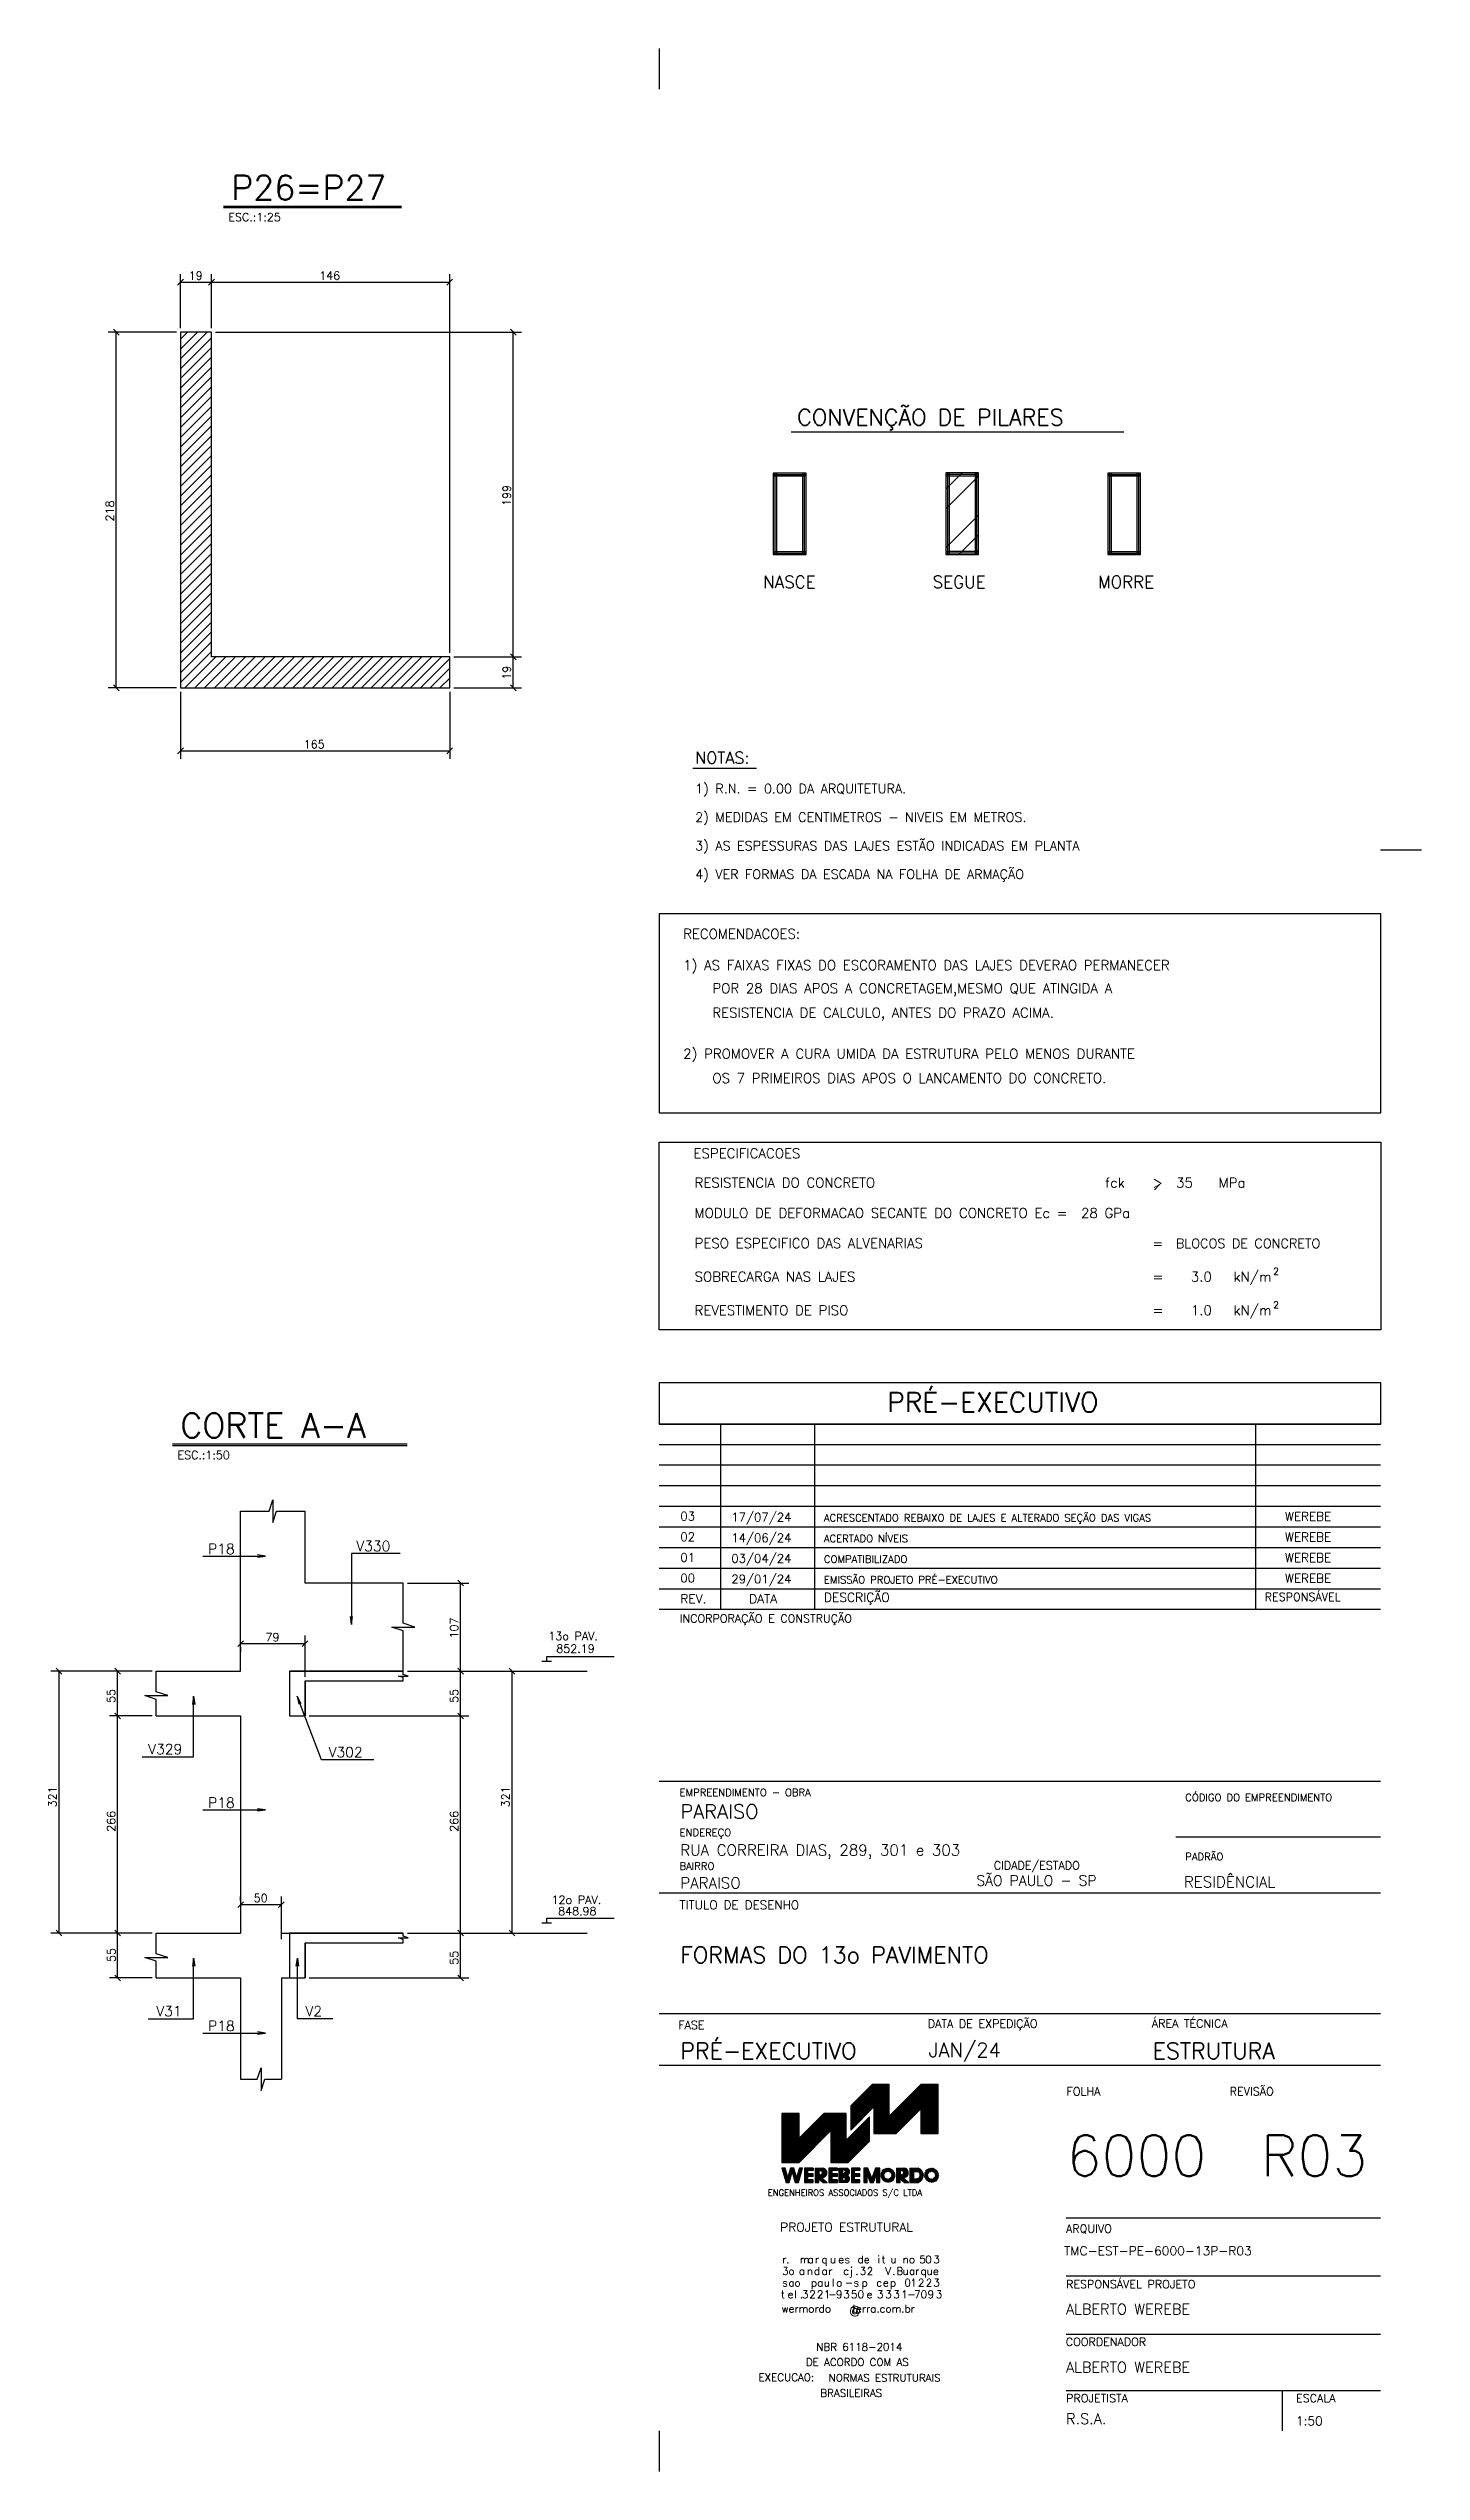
# Model space of a CAD drawing. Extents: x 1065 to 6699, y 737 to 3707.
# Drawn here: x 5016 to 6699, y 737 to 3707 of the extents above; entities that cross this region are included whole.
import ezdxf

# ---------------------------------------------------------------- set-up
doc = ezdxf.new("R2010")
doc.units = 0
doc.header["$MEASUREMENT"] = 0
for name, color, linetype in [('1', 1, 'CONTINUOUS'), ('2', 2, 'CONTINUOUS'), ('3', 3, 'CONTINUOUS'), ('4', 4, 'CONTINUOUS'), ('6', 6, 'CONTINUOUS'), ('7', 7, 'CONTINUOUS'), ('8', 8, 'CONTINUOUS'), ('9', 9, 'CONTINUOUS')]:
    doc.layers.add(name, color=color, linetype=linetype)
doc.styles.get("Standard").update_dxf_attribs({"font": 'ROMANS.SHX'})

msp = doc.modelspace()

# ---------------------------------------------------------------- texts
at = {"layer": '1', "linetype": 'Continuous'}
for s, p in [('P18', (5211.406007, 1861.5806)), ('V330', (5393.093067, 1865.019218)), ('V329', (5138.029588, 1616.133452)), ('V302', (5359.135723, 1612.438876)), ('P18', (5211.406007, 1550.429442)), ('V31', (5147.961108, 1294.999242)), ('V2', (5330.779261, 1294.999242)), ('P18', (5211.406007, 1276.925067))]:
    msp.add_text(s, height=12.5, dxfattribs=at).set_placement(p)
at = {"layer": '2', "linetype": 'Continuous'}
for s, height, p in [('ESC.:1:25', 10, (5236.217037, 3495.200844)), ('19', 10, (5187.664407, 3423.492937)), ('146', 10, (5347.664407, 3423.492937)), ('NASCE', 15.000001, (5891.886099, 3045.457275)), ('SEGUE', 15.000001, (6099.671133, 3045.457275)), ('MORRE', 15.000001, (6302.310903, 3045.457275)), ('165', 10, (5328.664407, 2849.041303)), ('ESC.:1:50', 10, (5173.86206, 1977.911155)), ('79', 10, (5281.833355, 1754.737523)), ('50', 10, (5267.333355, 1434.855214))]:
    msp.add_text(s, height=height, dxfattribs=at).set_placement(p)
for s, p in [('218', (5095.897489, 3127.201594)), ('199', (5582.516611, 3146.201594)), ('19', (5582.516611, 2933.201594)), ('107', (5517.995003, 1758.021675)), ('55', (5097.556521, 1679.021675)), ('55', (5517.995003, 1679.021675)), ('321', (5025.760568, 1551.021675)), ('266', (5097.556521, 1521.021675)), ('266', (5517.995003, 1521.021675)), ('321', (5581.082752, 1551.021675)), ('55', (5097.889208, 1361.514887)), ('55', (5517.995003, 1358.021675))]:
    msp.add_text(s, height=10, rotation=90, dxfattribs=at).set_placement(p)
at = {"layer": '3', "linetype": 'Continuous'}
for s, height, p in [('CONVENÇÃO DE PILARES', 20, (5933.536021, 3244.941983)), ('NOTAS:', 14.374909, (5808.474214, 2830.346598)), ('1) R.N. = 0.00 DA ARQUITETURA.', 11.499926, (5808.474214, 2793.975086)), ('2) MEDIDAS EM CENTIMETROS - NIVEIS EM METROS.', 11.499926, (5808.474214, 2758.973683)), ('3) AS ESPESSURAS DAS LAJES ESTÃO INDICADAS EM PLANTA', 11.499926, (5808.474214, 2723.972279)), ('4) VER FORMAS DA ESCADA NA FOLHA DE ARMAÇÃO', 11.499926, (5808.474214, 2688.970876)), ('RECOMENDACOES:', 11.985081, (5793.732541, 2615.720048)), ('1) AS FAIXAS FIXAS DO ESCORAMENTO DAS LAJES DEVERAO PERMANECER', 11.985081, (5793.732541, 2577.270912)), ('POR 28 DIAS APOS A CONCRETAGEM,MESMO QUE ATINGIDA A', 11.985081, (5829.591198, 2548.996516)), ('RESISTENCIA DE CALCULO, ANTES DO PRAZO ACIMA.', 11.985081, (5829.591198, 2519.123661)), ('2) PROMOVER A CURA UMIDA DA ESTRUTURA PELO MENOS DURANTE', 11.985081, (5793.732541, 2468.72164)), ('OS 7 PRIMEIROS DIAS APOS O LANCAMENTO DO CONCRETO.', 11.985081, (5829.591198, 2438.848784)), ('ESPECIFICACOES', 11.979091, (5806.494015, 2346.695891)), ('RESISTENCIA DO CONCRETO', 11.979091, (5807.766793, 2310.683751)), ('fck', 11.979091, (6311.016619, 2310.683751)), ('>  35', 12, (6369.223766, 2310.683751)), ('MPa', 11.979091, (6450.123801, 2310.683751)), ('MODULO DE DEFORMACAO SECANTE DO CONCRETO Ec =  28 GPa', 12, (5807.766793, 2273.496163)), ('PESO ESPECIFICO DAS ALVENARIAS', 11.979091, (5807.766793, 2236.525697)), ('=  BLOCOS DE CONCRETO', 11.499926, (6369.223766, 2236.525697)), ('SOBRECARGA NAS LAJES', 11.97909, (5807.766793, 2195.478597)), ('=', 11.979091, (6369.223766, 2195.478597)), ('3.0', 11.97909, (6416.099443, 2195.478597)), ('kN/m', 11.979091, (6468.335762, 2195.478597)), ('2', 8.385363, (6516.95215, 2203.927598)), ('kN/m', 11.979091, (6468.335762, 2154.335719)), ('2', 8.385363, (6516.95215, 2162.784721)), ('REVESTIMENTO DE PISO', 11.979091, (5807.766793, 2154.335719)), ('=', 11.979091, (6369.223766, 2154.335719)), ('1.0', 11.979091, (6416.099443, 2154.335719)), ('03', 10.5, (5790.255601, 1902.681974)), ('17/07/24', 10.5, (5852.768866, 1901.4264)), ('ACRESCENTADO REBAIXO DE LAJES E ALTERADO SEÇÃO DAS VIGAS', 9, (5966.326738, 1901.31309)), ('WEREBE', 10.749893, (6531.391885, 1902.247021)), ('02', 10.5, (5790.255601, 1877.418206)), ('14/06/24', 10.5, (5852.768866, 1876.162632)), ('ACERTADO NÍVEIS', 9, (5966.326738, 1876.049322)), ('WEREBE', 10.749893, (6531.391885, 1876.983253)), ('01', 10.5, (5790.255601, 1852.154439)), ('03/04/24', 10.5, (5852.768866, 1850.898865)), ('COMPATIBILIZADO', 9, (5966.326738, 1850.785555)), ('WEREBE', 10.749893, (6531.391885, 1851.719486)), ('00', 10.499895, (5790.255601, 1826.890672)), ('REV.', 10.99989, (5790.255601, 1801.126909)), ('29/01/24', 10.5, (5852.768866, 1825.635097)), ('DATA', 10.99989, (5874.585258, 1801.126909)), ('EMISSÃO PROJETO PRÉ-EXECUTIVO', 9, (5966.326738, 1825.521787)), ('DESCRIÇÃO', 10.99989, (5966.326738, 1802.958634)), ('RESPONSÁVEL', 9.9999, (6506.600446, 1803.958624)), ('WEREBE', 10.749893, (6531.391885, 1826.455719)), ('INCORPORAÇÃO E CONSTRUÇÃO', 9.9999, (5789.405974, 1777.539328)), ('13o PAV.', 10, (5628.471061, 1756.021786)), ('852.19', 10, (5638.230113, 1740.568898)), ('EMPREENDIMENTO - OBRA', 8.99991, (5789.405974, 1564.799841)), ('CÓDIGO DO EMPREENDIMENTO', 8.99991, (6409.223081, 1558.75349)), ('ENDEREÇO', 8.99991, (5789.405974, 1515.637894)), ('CIDADE/ESTADO', 9.9999, (6174.493698, 1474.933)), ('PADRÃO', 8.99991, (6409.223081, 1486.128218)), ('BAIRRO', 8.99991, (5789.18262, 1474.620944)), ('12o PAV.', 10, (5632.425273, 1432.726684)), ('848.98', 10, (5640.457231, 1418.868983)), ('TITULO DE DESENHO', 10.749893, (5789.405974, 1426.074664)), ('FASE', 9.9999, (5787.839968, 1279.286689)), ('DATA DE EXPEDIÇÃO', 9.9999, (6093.600713, 1280.877315)), ('ÁREA TÉCNICA', 9.9999, (6368.190438, 1281.157214)), ('FOLHA', 9.9999, (6263.671455, 1197.897883)), ('REVISÃO', 9.9999, (6463.669455, 1197.897883)), ('ENGENHEIROS ASSOCIADOS S/C LTDA', 7.499925, (5897.56185, 1074.954454)), ('PROJETO ESTRUTURAL', 10.99989, (5912.600862, 1030.961991)), ('ARQUIVO', 9.9999, (6263.10292, 1029.623235)), ('TMC-EST-PE-6000-13P-R03', 11, (6260.706858, 1001.963123)), ('3', 9.249908, (5915.109087, 977.995016)), ('r.', 9.249908, (5915.109087, 992.24292)), ('o', 9.249908, (5922.743776, 977.995016)), ('a', 9.249908, (5935.690912, 977.995016)), ('m', 9.249908, (5936.661606, 992.24292)), ('n', 9.249908, (5945.384175, 977.995016)), ('a', 9.249908, (5946.380259, 992.24292)), ('d', 9.249908, (5954.132134, 977.995016)), ('r', 9.249908, (5955.116499, 992.24292)), ('q', 9.249908, (5963.292199, 992.24292)), ('a', 9.249908, (5963.395713, 977.995016)), ('r', 9.249908, (5971.628053, 977.995016)), ('u', 9.249908, (5973.56944, 992.24292)), ('e', 9.249908, (5983.803713, 992.24292)), ('c', 9.249908, (5990.004822, 977.995016)), ('s', 9.249908, (5991.510667, 992.24292)), ('j', 9.249908, (5997.5692, 977.995016)), ('de', 9.249908, (6007.649177, 992.24292)), ('3', 9.249908, (6010.180402, 977.995016)), ('2', 9.249908, (6018.8268, 977.995016)), ('i', 9.249908, (6031.834482, 992.24292)), ('t', 9.249908, (6036.990681, 992.24292)), ('V', 9.249908, (6041.564854, 977.995016)), ('u', 9.249908, (6047.810885, 992.24292)), ('B', 9.249908, (6055.256123, 977.995016)), ('u', 9.249908, (6062.633002, 977.995016)), ('n', 9.249908, (6062.734564, 992.24292)), ('o', 9.249908, (6070.451284, 992.24292)), ('a', 9.249908, (6070.666125, 977.995016)), ('r', 9.249908, (6078.043005, 977.995016)), ('5', 9.249908, (6083.290999, 992.24292)), ('q', 9.249908, (6084.765594, 977.995016)), ('0', 9.249908, (6090.470615, 992.24292)), ('u', 9.249908, (6092.142473, 977.995016)), ('e', 9.249908, (6100.013488, 977.995016)), ('3', 9.249908, (6100.419734, 992.24292)), ('t', 9.249908, (5913.627887, 949.495301)), ('s', 9.249908, (5915.109087, 963.745158)), ('e', 9.249908, (5921.758665, 949.495301)), ('a', 9.249908, (5922.788698, 963.745158)), ('o', 9.249908, (5930.200733, 963.745158)), ('l', 9.249908, (5929.891396, 949.495301)), ('3', 9.249908, (5939.388979, 949.495301)), ('2', 9.249908, (5948.235692, 949.495301)), ('p', 9.249908, (5950.378266, 963.745158)), ('2', 9.249908, (5957.722902, 949.495301)), ('a', 9.249908, (5958.225843, 963.745158)), ('u', 9.249908, (5966.073421, 963.745158)), ('1', 9.249908, (5966.3068, 949.495301)), ('-', 9.249908, (5971.452274, 949.495301)), ('l', 9.249908, (5976.02254, 963.745158)), ('9', 9.249908, (5980.946319, 949.495301)), ('o', 9.249908, (5981.293972, 963.745158)), ('3', 9.249908, (5989.995057, 949.495301)), ('-', 9.249908, (5991.983318, 963.745158)), ('5', 9.249908, (5999.490079, 949.495301)), ('s', 9.249908, (6002.578915, 963.745158)), ('.', 9.249908, (6004.776159, 977.995016)), ('0', 9.249908, (6007.626716, 949.495301)), ('p', 9.249908, (6012.520222, 963.745158)), ('e', 9.249908, (6018.683247, 949.495301)), ('c', 9.249908, (6030.590354, 963.745158)), ('3', 9.249908, (6031.33644, 949.495301)), ('e', 9.249908, (6038.723085, 963.745158)), ('3', 9.249908, (6041.547276, 949.495301)), ('p', 9.249908, (6047.306984, 963.745158)), ('.', 9.249908, (6050.121409, 977.995016)), ('3', 9.249908, (6051.42413, 949.495301)), ('1', 9.249908, (6060.951379, 949.495301)), ('0', 9.249908, (6064.927901, 963.745158)), ('-', 9.249908, (6068.441538, 949.495301)), ('1', 9.249908, (6072.156345, 963.745158)), ('7', 9.249908, (6076.828173, 949.495301)), ('2', 9.249908, (6081.644531, 963.745158)), ('0', 9.249908, (6084.917936, 949.495301)), ('2', 9.249908, (6091.132717, 963.745158)), ('9', 9.249908, (6093.456913, 949.495301)), ('3', 9.249908, (6100.435359, 963.745158)), ('3', 9.249908, (6103.447047, 949.495301)), ('RESPONSÁVEL PROJETO', 10, (6263.10292, 961.552064)), ('wermordo   terra.com.br', 9.249908, (5914.302454, 931.861688)), ('.', 9.249908, (5936.668672, 949.495301)), ('@', 12.499875, (5997.16686, 927.217203)), ('ALBERTO WEREBE', 12.99987, (6263.031453, 929.477872)), ('NBR 6118-2014', 9.25, (5957.02017, 885.013941)), ('COORDENADOR', 9.9999, (6262.694587, 890.858783)), ('DE ACORDO COM AS', 9.249908, (5944.228559, 866.477899)), ('ALBERTO WEREBE', 12.99987, (6263.031453, 858.243277)), ('EXECUCAO:', 9.249908, (5886.1547, 847.81494)), ('BRASILEIRAS', 9.249908, (5961.942833, 828.498)), ('NORMAS ESTRUTURAIS', 9.249908, (5972.103468, 847.115978)), ('PROJETISTA', 9.9999, (6263.10292, 821.840171)), ('ESCALA', 9.9999, (6544.994518, 821.840171)), ('R.S.A.', 13, (6263.031453, 795.092144)), ('1:50', 11, (6544.837015, 793.473241))]:
    msp.add_text(s, height=height, dxfattribs=at).set_placement(p)
at = {"layer": '4', "linetype": 'Continuous'}
for s, height, p in [('RUA CORREIRA DIAS, 289, 301 e 303', 13.5, (5790.255601, 1491.949858)), ('PARAISO', 13.5, (5790.255601, 1451.598788)), ('SÃO PAULO - SP', 12.499875, (6153.169236, 1455.011397)), ('RESIDÊNCIAL', 13.5, (6407.500943, 1452.945034)), ('PRÉ-EXECUTIVO', 20, (5790.255601, 1242.542028)), ('JAN/24', 17.5, (6094.620511, 1244.919147)), ('ESTRUTURA', 19.9998, (6369.210235, 1242.542028))]:
    msp.add_text(s, height=height, dxfattribs=at).set_placement(p)
at = {"layer": '6', "linetype": 'Continuous'}
for s, height, p in [('P26=P27', 30, (5239.792946, 3521.306192)), ('PRÉ-EXECUTIVO', 24, (6043.702191, 2035.70831)), ('CORTE A-A', 30, (5177.437969, 2004.016503)), ('PARAISO', 17.5, (5790.255601, 1537.240236)), ('FORMAS DO 13o PAVIMENTO', 20, (5790.255601, 1360.175624)), ('6000', 50, (6263.671455, 1099.080414)), ('R03', 50, (6501.903564, 1099.080414))]:
    msp.add_text(s, height=height, dxfattribs=at).set_placement(p)

# ---------------------------------------------------------------- linework, layer by layer
at = {"layer": '1', "linetype": 'Continuous'}
for p, q in [((5944.358399, 3186.363219), (5904.226258, 3186.363219)), ((5904.226258, 3186.363219), (5904.226258, 3086.541747)), ((5944.358399, 3184.331511), (5904.226258, 3184.331511)), ((5944.358399, 3182.553862), (5904.226258, 3182.553862)), ((5906.257202, 3186.363219), (5906.257202, 3086.541747)), ((5908.289673, 3186.363219), (5908.289673, 3086.541747)), ((5940.293457, 3086.541747), (5940.293457, 3186.363219)), ((5942.325928, 3086.541747), (5942.325928, 3186.363219)), ((5944.358399, 3086.541747), (5944.358399, 3186.363219)), ((6155.971863, 3186.617278), (6115.839722, 3186.617278)), ((6115.839722, 3186.617278), (6115.839722, 3086.541747)), ((6115.839722, 3166.805266), (6135.651734, 3186.617278)), ((6155.971863, 3184.58557), (6115.839722, 3184.58557)), ((6155.971863, 3182.807158), (6115.839722, 3142.67578)), ((6155.971863, 3182.5531), (6115.839722, 3182.5531)), ((6117.870667, 3186.617278), (6117.870667, 3086.541747)), ((6119.903137, 3186.617278), (6119.903137, 3086.541747)), ((6151.906922, 3086.541747), (6151.906922, 3186.617278)), ((6153.939392, 3086.541747), (6153.939392, 3186.617278)), ((6155.971863, 3086.541747), (6155.971863, 3186.617278)), ((6354.458191, 3186.363219), (6314.32605, 3186.363219)), ((6314.32605, 3186.363219), (6314.32605, 3086.541747)), ((6354.458191, 3184.331511), (6314.32605, 3184.331511)), ((6354.458191, 3182.553862), (6314.32605, 3182.553862)), ((6316.358521, 3186.363219), (6316.358521, 3086.541747)), ((6318.390991, 3186.363219), (6318.390991, 3086.541747)), ((6350.394776, 3086.541747), (6350.394776, 3186.363219)), ((6352.42572, 3086.541747), (6352.42572, 3186.363219)), ((6354.458191, 3086.541747), (6354.458191, 3186.363219)), ((6155.971863, 3134.801482), (6115.839722, 3094.669341)), ((5904.226258, 3090.351104), (5944.358399, 3090.351104)), ((6115.839722, 3090.605163), (6155.971863, 3090.605163)), ((6131.841614, 3086.541747), (6155.971863, 3110.671233)), ((6314.32605, 3090.351104), (6354.458191, 3090.351104)), ((5904.226258, 3088.319396), (5944.358399, 3088.319396)), ((5904.226258, 3086.541747), (5944.358399, 3086.541747)), ((6115.839722, 3088.573455), (6155.971863, 3088.573455)), ((6115.839722, 3086.541747), (6155.971863, 3086.541747)), ((6314.32605, 3088.319396), (6354.458191, 3088.319396)), ((6314.32605, 3086.541747), (6354.458191, 3086.541747)), ((6698.852905, 2724.315282), (6648.600882, 2724.315282)), ((5251.333355, 1914.16046), (5276.884824, 1914.16046)), ((5304.781887, 1914.16046), (5330.333355, 1914.16046)), ((5450.756536, 1785.970207), (5450.756536, 1826.021675)), ((6648.600654, 1793.418245), (5764.368797, 1793.418245)), ((5450.756536, 1718.021675), (5450.756536, 1758.073143)), ((5147.982965, 1701.970207), (5147.982965, 1718.021675)), ((5147.982965, 1663.021675), (5147.982965, 1674.073143)), ((6648.600654, 1582.903892), (5764.368797, 1582.903892)), ((6648.600654, 1514.34272), (6397.572304, 1514.34272)), ((6648.600654, 1445.781548), (5764.368797, 1445.781548)), ((5147.982965, 1380.970207), (5147.982965, 1397.021675)), ((5147.982965, 1342.021675), (5147.982965, 1353.073143)), ((6648.600654, 1297.890468), (5764.368797, 1297.890468)), ((5251.333355, 1217.841388), (5262.384824, 1217.841388)), ((5290.281887, 1217.841388), (5301.333355, 1217.841388)), ((6648.600654, 1234.668439), (5764.368797, 1234.668439)), ((5999.191693, 1165.155377), (6045.365059, 1211.326791)), ((5999.191693, 1166.213961), (6044.304523, 1211.326791)), ((5999.191693, 1167.272544), (6043.24594, 1211.326791)), ((5999.191693, 1168.335033), (6042.183451, 1211.326791)), ((5999.191693, 1169.393616), (6041.122914, 1211.326791)), ((5999.191693, 1170.456106), (6040.062378, 1211.326791)), ((5999.191693, 1171.516642), (6039.001842, 1211.326791)), ((5999.191693, 1172.577178), (6037.941306, 1211.326791)), ((5999.191693, 1173.637714), (6036.880769, 1211.326791)), ((5999.191693, 1174.700204), (6035.820233, 1211.326791)), ((5999.191693, 1175.76074), (6034.759697, 1211.326791)), ((5999.191693, 1176.819323), (6033.69916, 1211.326791)), ((5999.191693, 1177.881813), (6032.638624, 1211.326791)), ((5999.191693, 1178.940396), (6031.578088, 1211.326791)), ((5999.191693, 1180.002885), (6030.517552, 1211.326791)), ((5999.191693, 1181.061468), (6029.457015, 1211.326791)), ((5999.191693, 1182.123958), (6028.394526, 1211.326791)), ((5999.191693, 1183.182541), (6027.33399, 1211.326791)), ((5999.191693, 1184.243077), (6026.273453, 1211.326791)), ((5999.191693, 1164.092888), (6046.279113, 1211.176402)), ((5999.191693, 1163.032352), (6046.279113, 1210.115865)), ((5999.191693, 1161.971816), (6046.279113, 1209.057282)), ((5999.191693, 1160.911279), (6046.279113, 1207.994793)), ((5999.191693, 1159.84879), (6046.279113, 1206.93621)), ((5999.191693, 1158.788254), (6046.279113, 1205.87372)), ((5999.191693, 1157.727717), (6046.279113, 1204.815137)), ((5999.191693, 1156.667181), (6046.279113, 1203.752648)), ((5999.191693, 1155.608598), (6046.279113, 1202.694065)), ((6027.47852, 1152.073477), (6086.72988, 1211.326791)), ((6027.47852, 1153.13206), (6085.669344, 1211.326791)), ((6027.47852, 1182.830982), (6046.279113, 1201.633528)), ((6027.47852, 1181.770446), (6046.279113, 1200.571039)), ((6027.47852, 1180.709909), (6046.279113, 1199.510503)), ((6027.47852, 1179.64742), (6046.279113, 1198.449966)), ((6027.47852, 1178.588837), (6046.279113, 1197.38943)), ((6027.47852, 1177.526347), (6046.279113, 1196.326941)), ((6027.47852, 1176.467764), (6046.279113, 1195.268358)), ((6027.47852, 1175.405275), (6046.279113, 1194.205868)), ((6027.47852, 1174.346692), (6046.279113, 1193.147285)), ((6027.47852, 1173.284202), (6046.279113, 1192.088702)), ((6027.47852, 1172.225619), (6046.279113, 1191.026212)), ((6027.47852, 1171.165083), (6046.279113, 1189.965676)), ((6027.47852, 1170.102594), (6046.279113, 1188.90514)), ((6027.791016, 1151.327391), (6087.790416, 1211.326791)), ((6028.851553, 1151.327391), (6088.850953, 1211.326791)), ((6029.912089, 1151.327391), (6089.911489, 1211.326791)), ((6030.972625, 1151.327391), (6090.972025, 1211.326791)), ((6032.035115, 1151.327391), (6092.034515, 1211.326791)), ((6033.095651, 1151.327391), (6093.095051, 1211.326791)), ((6034.156187, 1151.327391), (6094.155587, 1211.326791)), ((6035.21477, 1151.327391), (6095.216123, 1211.326791)), ((6036.275307, 1151.327391), (6096.27666, 1211.326791)), ((6037.337796, 1151.327391), (6097.335243, 1211.326791)), ((6038.398332, 1151.327391), (6098.395779, 1211.326791)), ((6039.458869, 1151.327391), (6099.458269, 1211.326791)), ((6040.519405, 1151.327391), (6100.518805, 1211.326791)), ((6041.579941, 1151.327391), (6101.579341, 1211.326791)), ((6042.640477, 1151.327391), (6102.639877, 1211.326791)), ((6043.701014, 1151.327391), (6103.700414, 1211.326791)), ((6044.76155, 1151.327391), (6104.76095, 1211.326791)), ((6045.822086, 1151.327391), (6105.821486, 1211.326791)), ((6046.882622, 1151.327391), (6106.278513, 1210.721328)), ((6047.943159, 1151.327391), (6106.278513, 1209.660792)), ((6049.003695, 1151.327391), (6106.278513, 1208.600255)), ((6050.064231, 1151.327391), (6106.278513, 1207.537766)), ((6051.126721, 1151.327391), (6106.278513, 1206.479183)), ((6052.185304, 1151.327391), (6106.278513, 1205.416694)), ((6053.24584, 1151.327391), (6106.278513, 1204.35811)), ((6054.306376, 1151.327391), (6106.278513, 1203.295621)), ((6085.278723, 1181.588807), (6106.278513, 1202.59055)), ((6085.278723, 1180.530224), (6106.278513, 1201.528061)), ((6085.278723, 1179.467734), (6106.278513, 1200.467524)), ((6085.278723, 1178.409151), (6106.278513, 1199.408941)), ((6085.278723, 1177.346662), (6106.278513, 1198.346452)), ((6085.278723, 1176.288079), (6106.278513, 1197.287869)), ((6085.278723, 1175.227542), (6106.278513, 1196.225379)), ((6085.278723, 1174.165053), (6106.278513, 1195.166796)), ((6085.278723, 1173.104517), (6106.278513, 1194.104307)), ((6085.278723, 1172.04398), (6106.278513, 1193.045724)), ((6085.278723, 1170.983444), (6106.278513, 1191.983234)), ((6085.278723, 1169.920955), (6106.278513, 1190.922698)), ((6085.278723, 1168.862372), (6106.278513, 1189.862162)), ((6085.278723, 1167.803788), (6106.278513, 1188.801625)), ((5914.893708, 1116.185164), (5974.500534, 1175.793943)), ((5914.893708, 1117.2457), (5973.439997, 1175.793943)), ((5914.893708, 1118.30819), (5972.379461, 1175.793943)), ((5914.893708, 1119.368726), (5971.318925, 1175.793943)), ((5914.893708, 1120.429262), (5970.258389, 1175.793943)), ((5914.893708, 1121.487845), (5969.195899, 1175.793943)), ((5914.893708, 1122.550335), (5968.135363, 1175.793943)), ((5914.893708, 1123.612824), (5967.074827, 1175.793943)), ((5914.893708, 1155.428912), (5935.256786, 1175.793943)), ((5914.893708, 1156.489448), (5934.196249, 1175.793943)), ((5914.893708, 1157.551938), (5933.135713, 1175.793943)), ((5914.893708, 1158.612474), (5932.075177, 1175.793943)), ((5914.893708, 1159.671057), (5931.01464, 1175.793943)), ((5914.893708, 1160.733547), (5929.954104, 1175.793943)), ((5914.893708, 1161.79213), (5928.893568, 1175.793943)), ((5914.893708, 1162.854619), (5927.833032, 1175.793943)), ((5914.893708, 1163.913202), (5926.772495, 1175.793943)), ((5914.893708, 1164.973739), (5925.710006, 1175.793943)), ((5914.893708, 1166.034275), (5924.64947, 1175.793943)), ((5914.893708, 1167.096764), (5923.588933, 1175.793943)), ((5914.893708, 1168.157301), (5922.53035, 1175.793943)), ((5914.893708, 1169.217837), (5921.469814, 1175.793943)), ((5914.893708, 1170.27642), (5920.407325, 1175.793943)), ((5914.893708, 1171.338909), (5919.346788, 1175.793943)), ((5914.893708, 1172.401399), (5918.286252, 1175.793943)), ((5914.893708, 1173.459982), (5917.225716, 1175.793943)), ((5914.893708, 1174.518565), (5916.16518, 1175.793943)), ((5914.893708, 1175.581054), (5915.104643, 1175.793943)), ((5914.893708, 1175.793943), (5914.893708, 1115.794543)), ((5935.893498, 1175.793943), (5914.893708, 1175.793943)), ((5914.893708, 1154.368376), (5935.893498, 1175.370119)), ((5914.893708, 1153.30784), (5935.893498, 1174.309583)), ((5914.893708, 1152.249257), (5935.893498, 1173.247093)), ((5914.893708, 1151.186767), (5935.893498, 1172.186557)), ((5914.893708, 1150.124278), (5935.893498, 1171.126021)), ((5914.893708, 1149.065695), (5935.893498, 1170.065485)), ((5914.893708, 1148.007111), (5935.893498, 1169.002995)), ((5914.893708, 1146.944622), (5935.893498, 1167.942459)), ((5914.893708, 1145.882133), (5935.893498, 1166.881923)), ((5914.893708, 1144.82355), (5935.893498, 1165.82334)), ((5914.893708, 1143.763013), (5935.893498, 1164.764756)), ((5914.893708, 1142.702477), (5935.893498, 1163.702267)), ((5914.893708, 1141.639988), (5935.893498, 1162.639778)), ((5914.893708, 1140.579451), (5935.893498, 1161.581194)), ((5914.893708, 1139.518915), (5935.893498, 1160.520658)), ((5914.893708, 1138.460332), (5935.893498, 1159.458169)), ((5914.893708, 1137.397843), (5935.893498, 1158.397633)), ((5915.56167, 1115.794543), (5975.559117, 1175.793943)), ((5916.622206, 1115.794543), (5976.619653, 1175.793943)), ((5917.682743, 1115.794543), (5977.682143, 1175.793943)), ((5918.743279, 1115.794543), (5978.742679, 1175.793943)), ((5919.803815, 1115.794543), (5979.803215, 1175.793943)), ((5920.864351, 1115.794543), (5980.863751, 1175.793943)), ((5921.926841, 1115.794543), (5981.924288, 1175.793943)), ((5922.985424, 1115.794543), (5982.984824, 1175.793943)), ((5924.04596, 1115.794543), (5984.04536, 1175.793943)), ((5925.106496, 1115.794543), (5985.105896, 1175.793943)), ((5926.167033, 1115.794543), (5986.166433, 1175.793943)), ((5927.227569, 1115.794543), (5987.226969, 1175.793943)), ((5928.288105, 1115.794543), (5988.287505, 1175.793943)), ((5929.350595, 1115.794543), (5989.349995, 1175.793943)), ((5930.411131, 1115.794543), (5990.410531, 1175.793943)), ((5931.469714, 1115.794543), (5991.469114, 1175.793943)), ((5932.53025, 1115.794543), (5992.531603, 1175.793943)), ((5933.590787, 1115.794543), (5993.59214, 1175.793943)), ((5934.653276, 1115.794543), (5993.693701, 1174.834968)), ((5935.713812, 1115.794543), (5993.693701, 1173.772479)), ((5966.193976, 1175.793943), (5935.893498, 1145.491512)), ((5935.893498, 1145.491512), (5935.893498, 1175.793943)), ((5993.693701, 1175.793943), (5966.193976, 1175.793943)), ((5974.893108, 1153.911349), (5993.693701, 1172.713896)), ((5974.893108, 1152.850813), (5993.693701, 1171.653359)), ((5974.893108, 1124.214381), (6021.976621, 1171.3018)), ((5974.893108, 1151.790277), (5993.693701, 1170.592823)), ((5974.893108, 1123.151891), (6021.976621, 1170.239311)), ((5974.893108, 1150.72974), (5993.693701, 1169.530334)), ((5974.893108, 1122.093308), (6021.976621, 1169.178775)), ((5974.893108, 1149.671157), (5993.693701, 1168.469797)), ((5974.893108, 1121.034725), (6021.976621, 1168.118238)), ((5974.893108, 1148.608668), (5993.693701, 1167.409261)), ((5974.893108, 1119.972236), (6021.976621, 1167.057702)), ((5974.893108, 1147.546179), (5993.693701, 1166.350678)), ((5974.893108, 1118.911699), (6021.976621, 1165.995213)), ((5974.893108, 1146.487595), (5993.693701, 1165.288189)), ((5974.893108, 1117.851163), (6021.976621, 1164.934677)), ((5974.893108, 1145.429012), (5993.693701, 1164.229605)), ((5974.893108, 1116.790627), (6021.976621, 1163.87414)), ((5974.893108, 1144.368476), (5993.693701, 1163.167116)), ((5974.893108, 1143.305987), (5993.693701, 1162.108533)), ((5974.893108, 1142.24545), (5993.693701, 1161.047997)), ((5974.893108, 1141.184914), (5993.693701, 1159.985507)), ((5974.893108, 1140.124378), (5993.693701, 1158.924971)), ((5974.955607, 1115.794543), (6021.976621, 1162.815557)), ((5976.016144, 1115.794543), (6021.976621, 1161.756974)), ((5977.07668, 1115.794543), (6021.976621, 1160.694485)), ((5978.139169, 1115.794543), (6021.976621, 1159.631995)), ((5979.199705, 1115.794543), (6021.976621, 1158.573412)), ((5993.693701, 1143.294268), (5993.693701, 1175.793943)), ((6021.976621, 1171.577188), (5993.693701, 1143.294268)), ((6021.976621, 1141.878266), (6021.976621, 1171.577188)), ((6027.47852, 1169.042057), (6046.279113, 1187.844604)), ((6027.47852, 1167.981521), (6046.279113, 1186.782114)), ((6027.47852, 1166.920985), (6046.279113, 1185.721578)), ((6027.47852, 1165.858495), (6046.279113, 1184.662995)), ((6027.47852, 1164.799912), (6046.279113, 1183.600505)), ((6027.47852, 1163.741329), (6046.279113, 1182.541922)), ((6027.47852, 1162.67884), (6046.279113, 1181.479433)), ((6027.47852, 1161.620257), (6046.279113, 1180.42085)), ((6027.47852, 1160.557767), (6046.279113, 1179.35836)), ((6027.47852, 1159.497231), (6046.279113, 1178.299777)), ((6027.47852, 1158.436695), (6046.279113, 1177.237288)), ((6027.47852, 1157.376158), (6046.279113, 1176.176752)), ((6027.47852, 1156.313669), (6046.279113, 1175.116215)), ((6027.47852, 1155.253133), (6046.279113, 1174.055679)), ((6027.47852, 1154.19455), (6046.279113, 1172.995143)), ((6085.278723, 1166.741299), (6106.278513, 1187.741089)), ((6085.278723, 1165.682716), (6106.278513, 1186.6786)), ((6085.278723, 1164.620227), (6106.278513, 1185.620017)), ((6085.278723, 1163.55969), (6106.278513, 1184.557527)), ((6085.278723, 1162.499154), (6106.278513, 1183.498944)), ((6085.278723, 1161.438618), (6106.278513, 1182.440361)), ((6085.278723, 1160.376128), (6106.278513, 1181.377871)), ((6085.278723, 1159.315592), (6106.278513, 1180.317335)), ((6085.278723, 1158.257009), (6106.278513, 1179.256799)), ((6085.278723, 1157.19452), (6106.278513, 1178.196263)), ((6085.278723, 1156.135936), (6106.278513, 1177.133773)), ((6085.278723, 1155.073447), (6106.278513, 1176.073237)), ((6085.278723, 1154.014864), (6106.278513, 1175.012701)), ((6085.278723, 1152.952374), (6106.278513, 1173.952164)), ((6085.278723, 1151.893791), (6106.278513, 1172.893581)), ((6085.772858, 1151.327391), (6106.278513, 1171.831092)), ((6086.833395, 1151.327391), (6106.278513, 1170.772509)), ((6087.893931, 1151.327391), (6106.278513, 1169.710019)), ((6088.954467, 1151.327391), (6106.278513, 1168.651436)), ((6090.015004, 1151.327391), (6106.278513, 1167.588947)), ((6091.07554, 1151.327391), (6106.278513, 1166.528411)), ((6092.136076, 1151.327391), (6106.278513, 1165.467874)), ((6093.196612, 1151.327391), (6106.278513, 1164.407338)), ((6094.257149, 1151.327391), (6106.278513, 1163.346802)), ((6095.317685, 1151.327391), (6106.278513, 1162.284312)), ((6096.380174, 1151.327391), (6106.278513, 1161.225729)), ((6097.438757, 1151.327391), (6106.278513, 1160.16324)), ((6098.499294, 1151.327391), (6106.278513, 1159.104657)), ((5914.893708, 1136.335353), (5935.893498, 1157.337096)), ((5914.893708, 1135.27677), (5935.893498, 1156.27656)), ((5914.893708, 1134.218187), (5935.893498, 1155.217977)), ((5914.893708, 1133.157651), (5935.893498, 1154.155487)), ((5914.893708, 1132.095161), (5935.893498, 1153.092998)), ((5914.893708, 1131.034625), (5935.893498, 1152.034415)), ((5914.893708, 1129.974089), (5935.893498, 1150.975832)), ((5914.893708, 1128.913552), (5935.893498, 1149.913342)), ((5914.893708, 1127.851063), (5935.893498, 1148.852806)), ((5914.893708, 1126.79248), (5935.893498, 1147.79227)), ((5914.893708, 1125.72999), (5935.893498, 1146.731734)), ((5914.893708, 1124.671407), (5935.893498, 1145.671197)), ((5935.893498, 1115.794543), (5974.893108, 1154.7922)), ((5974.893108, 1139.061888), (5993.693701, 1157.864435)), ((5974.893108, 1138.001352), (5993.693701, 1156.803898)), ((5974.893108, 1136.940816), (5993.693701, 1155.745315)), ((5974.893108, 1154.7922), (5974.893108, 1115.794543)), ((5974.893108, 1135.882233), (5993.693701, 1154.682826)), ((5974.893108, 1134.82365), (5993.693701, 1153.620337)), ((5974.893108, 1133.76116), (5993.693701, 1152.561753)), ((5974.893108, 1132.698671), (5993.693701, 1151.50317)), ((5974.893108, 1131.640088), (5993.693701, 1150.440681)), ((5974.893108, 1130.579551), (5993.693701, 1149.378191)), ((5974.893108, 1129.517062), (5993.693701, 1148.319608)), ((5974.893108, 1128.456526), (5993.693701, 1147.259072)), ((5974.893108, 1127.395989), (5993.693701, 1146.198536)), ((5974.893108, 1126.335453), (5993.693701, 1145.136046)), ((5974.893108, 1125.27687), (5993.693701, 1144.07551)), ((5980.260242, 1115.794543), (6021.976621, 1157.512876)), ((5981.320778, 1115.794543), (6021.976621, 1156.450386)), ((5982.379361, 1115.794543), (6021.976621, 1155.38985)), ((5983.441851, 1115.794543), (6021.976621, 1154.329314)), ((5984.502387, 1115.794543), (6021.976621, 1153.268778)), ((5985.562923, 1115.794543), (6021.976621, 1152.210194)), ((5986.623459, 1115.794543), (6021.976621, 1151.147705)), ((5987.683996, 1115.794543), (6021.976621, 1150.085216)), ((5988.744532, 1115.794543), (6021.976621, 1149.026632)), ((5989.805068, 1115.794543), (6021.976621, 1147.968049)), ((5990.865604, 1115.794543), (6021.976621, 1146.90556)), ((5991.926141, 1115.794543), (6021.976621, 1145.845024)), ((5992.986677, 1115.794543), (6021.976621, 1144.784487)), ((5994.047213, 1115.794543), (6021.976621, 1143.723951)), ((5995.10775, 1115.794543), (6021.976621, 1142.663415)), ((5995.814774, 1115.794543), (6021.976621, 1141.956391)), ((5995.892898, 1115.794543), (6021.976621, 1141.878266)), ((6099.561783, 1151.327391), (6106.278513, 1158.042167)), ((6100.622319, 1151.327391), (6106.278513, 1156.983584)), ((6101.680903, 1151.327391), (6106.278513, 1155.923048)), ((6102.741439, 1151.327391), (6106.278513, 1154.862512)), ((6103.803928, 1151.327391), (6106.278513, 1153.801975)), ((6104.864464, 1151.327391), (6106.278513, 1152.739486)), ((6105.923048, 1151.327391), (6106.278513, 1151.67895)), ((5914.893708, 1115.794543), (5935.893498, 1115.794543)), ((5914.971832, 1108.640318), (5915.243314, 1108.913752)), ((5915.206205, 1107.816107), (5916.30385, 1108.913752)), ((5915.442531, 1106.991897), (5917.364386, 1108.913752)), ((5915.678856, 1106.167686), (5918.424923, 1108.913752)), ((5915.913229, 1105.343476), (5919.024526, 1108.452819)), ((5916.149555, 1104.517312), (5919.260852, 1107.630562)), ((5916.383927, 1103.691148), (5919.497178, 1106.804398)), ((5916.620253, 1102.866938), (5919.73155, 1105.980188)), ((5916.854626, 1102.04468), (5919.967876, 1105.155977)), ((5917.092905, 1101.218517), (5920.204202, 1104.329814)), ((5917.32923, 1100.394306), (5920.438574, 1103.50365)), ((5917.563603, 1099.570096), (5920.6749, 1102.67944)), ((5917.799929, 1098.743932), (5920.909273, 1101.855229)), ((5918.034302, 1097.917769), (5921.145599, 1101.029066)), ((5918.270627, 1097.093558), (5921.381924, 1100.202902)), ((5918.506953, 1096.269348), (5921.61825, 1099.378691)), ((5919.212024, 1093.79281), (5926.715855, 1101.294688)), ((5919.44835, 1092.968599), (5926.290078, 1099.810328)), ((5922.292071, 1097.577928), (5926.999056, 1102.284912)), ((5922.715895, 1099.066195), (5927.42288, 1103.769273)), ((5923.141672, 1100.550555), (5929.969729, 1107.378611)), ((5923.565496, 1102.034915), (5929.733403, 1108.202822)), ((5923.98932, 1103.519275), (5929.385751, 1108.913752)), ((5924.413144, 1105.003635), (5928.325214, 1108.913752)), ((5924.838921, 1106.487995), (5927.264678, 1108.913752)), ((5925.260792, 1107.972356), (5926.204142, 1108.913752)), ((5927.5928, 1103.939193), (5930.206055, 1106.554401)), ((5927.827172, 1103.113029), (5930.442381, 1105.728237)), ((5928.063498, 1102.288819), (5930.678706, 1104.902074)), ((5928.297871, 1101.464608), (5930.913079, 1104.081769)), ((5928.534197, 1100.638444), (5931.149405, 1103.255606)), ((5928.768569, 1099.812281), (5931.385731, 1102.429442)), ((5929.006848, 1098.98807), (5931.620103, 1101.605232)), ((5929.241221, 1098.16386), (5931.856429, 1100.781021)), ((5929.477546, 1097.339649), (5932.090802, 1099.954858)), ((5929.713872, 1096.515439), (5932.327127, 1099.128694)), ((5930.420896, 1094.042807), (5938.120038, 1101.738043)), ((5930.655269, 1093.216644), (5937.696214, 1100.253683)), ((5932.944309, 1097.624803), (5938.543862, 1103.226309)), ((5933.368133, 1099.109163), (5938.967686, 1104.710669)), ((5933.791956, 1100.593523), (5939.393463, 1106.19503)), ((5934.217733, 1102.077883), (5939.815334, 1107.67939)), ((5934.639604, 1103.562243), (5939.993066, 1108.913752)), ((5935.065381, 1105.046604), (5938.93253, 1108.913752)), ((5935.489205, 1106.53487), (5937.871994, 1108.913752)), ((5935.913029, 1108.01923), (5936.811457, 1108.913752)), ((5952.920671, 1108.913752), (5942.420776, 1108.913752)), ((5942.420776, 1108.913752), (5942.420776, 1091.413927)), ((5942.420776, 1102.128664), (5949.207818, 1108.913752)), ((5942.420776, 1103.187247), (5948.147282, 1108.913752)), ((5942.420776, 1104.249737), (5947.086745, 1108.913752)), ((5942.420776, 1105.312226), (5946.026209, 1108.913752)), ((5942.420776, 1106.370809), (5944.965673, 1108.913752)), ((5942.420776, 1107.429392), (5943.903183, 1108.913752)), ((5942.420776, 1108.491882), (5942.842647, 1108.913752)), ((5942.420776, 1101.068128), (5946.420736, 1105.066135)), ((5942.420776, 1100.007591), (5946.420736, 1104.007551)), ((5942.420776, 1098.945102), (5946.420736, 1102.945062)), ((5942.420776, 1097.884566), (5946.420736, 1101.886479)), ((5942.420776, 1094.702957), (5949.381644, 1101.665778)), ((5942.420776, 1095.765446), (5948.321108, 1101.665778)), ((5942.420776, 1096.82403), (5947.260572, 1101.665778)), ((5952.920671, 1105.913782), (5946.420736, 1105.913782)), ((5946.420736, 1101.665778), (5946.420736, 1105.913782)), ((5952.920671, 1101.665778), (5946.420736, 1101.665778)), ((5947.268384, 1105.913782), (5950.266401, 1108.913752)), ((5947.442211, 1098.665808), (5950.444134, 1101.665778)), ((5948.32892, 1105.913782), (5951.326937, 1108.913752)), ((5948.502747, 1098.665808), (5951.50467, 1101.665778)), ((5949.387504, 1105.913782), (5952.389427, 1108.913752)), ((5949.563283, 1098.665808), (5952.565206, 1101.665778)), ((5950.44804, 1105.913782), (5952.920671, 1108.384461)), ((5950.623819, 1098.665808), (5952.920671, 1100.960707)), ((5951.508576, 1105.913782), (5952.920671, 1107.323925)), ((5951.682403, 1098.665808), (5952.920671, 1099.902124)), ((5952.569112, 1105.913782), (5952.920671, 1106.263388)), ((5952.920671, 1106.263388), (5952.920671, 1108.913752)), ((5952.920671, 1108.913752), (5952.920671, 1105.913782)), ((5952.920671, 1098.665808), (5952.920671, 1101.665778)), ((5955.420646, 1108.913752), (5965.420546, 1108.913752)), ((5955.420646, 1108.913752), (5955.420646, 1091.413927)), ((5955.420646, 1101.419687), (5962.912759, 1108.913752)), ((5955.420646, 1102.480223), (5961.854176, 1108.913752)), ((5955.420646, 1103.542712), (5960.79364, 1108.913752)), ((5955.420646, 1104.603249), (5959.733103, 1108.913752)), ((5955.420646, 1105.663785), (5958.672567, 1108.913752)), ((5955.420646, 1106.722368), (5957.612031, 1108.913752)), ((5955.420646, 1107.784857), (5956.549541, 1108.913752)), ((5955.420646, 1092.935397), (5968.938089, 1106.452839)), ((5955.420646, 1091.87486), (5969.324804, 1105.780971)), ((5955.420646, 1100.35915), (5959.918648, 1104.863012)), ((5955.420646, 1099.300567), (5959.918648, 1103.800522)), ((5955.420646, 1098.238078), (5959.918648, 1102.738033)), ((5955.420646, 1097.179495), (5959.918648, 1101.67945)), ((5955.420646, 1096.117005), (5959.867868, 1100.56618)), ((5955.420646, 1095.058422), (5960.928404, 1100.56618)), ((5955.420646, 1093.997886), (5961.975268, 1100.552508)), ((5959.918648, 1105.76144), (5961.653006, 1105.76144)), ((5959.918648, 1105.76144), (5959.918648, 1100.56618)), ((5961.653006, 1100.56618), (5959.918648, 1100.56618)), ((5960.250676, 1095.644354), (5969.631442, 1105.023166)), ((5963.973295, 1108.913752), (5960.822936, 1105.76144)), ((5960.834655, 1095.167796), (5969.838471, 1104.173565)), ((5961.899097, 1105.777065), (5965.035785, 1108.913752)), ((5962.807291, 1105.624723), (5965.943979, 1108.763363)), ((5963.496738, 1105.253633), (5966.690065, 1108.448913)), ((5964.024076, 1104.722388), (5967.356074, 1108.054386)), ((5964.063138, 1097.337696), (5969.918548, 1103.191153)), ((5964.393213, 1104.029036), (5967.953724, 1107.5915)), ((5964.539696, 1103.116935), (5968.47911, 1107.056349)), ((5965.24672, 1097.460742), (5969.795503, 1102.007571)), ((5966.951781, 1098.105267), (5969.147072, 1100.300557)), ((5982.918418, 1108.913752), (5972.418523, 1108.913752)), ((5972.418523, 1108.913752), (5972.418523, 1091.413927)), ((5972.418523, 1102.128664), (5979.205565, 1108.913752)), ((5972.418523, 1103.187247), (5978.145029, 1108.913752)), ((5972.418523, 1104.249737), (5977.086445, 1108.913752)), ((5972.418523, 1105.312226), (5976.025909, 1108.913752)), ((5972.418523, 1106.370809), (5974.965373, 1108.913752)), ((5972.418523, 1107.429392), (5973.902883, 1108.913752)), ((5972.418523, 1108.491882), (5972.842347, 1108.913752)), ((5972.418523, 1101.068128), (5976.420436, 1105.066135)), ((5972.418523, 1100.007591), (5976.420436, 1104.007551)), ((5972.418523, 1098.945102), (5976.420436, 1102.945062)), ((5972.418523, 1097.884566), (5976.420436, 1101.886479)), ((5972.418523, 1094.702957), (5979.383297, 1101.665778)), ((5972.418523, 1095.765446), (5978.322761, 1101.665778)), ((5972.418523, 1096.82403), (5977.260272, 1101.665778)), ((5974.893108, 1115.794543), (5995.892898, 1115.794543)), ((5982.918418, 1105.913782), (5976.420436, 1105.913782)), ((5976.420436, 1101.665778), (5976.420436, 1105.913782)), ((5982.918418, 1101.665778), (5976.420436, 1101.665778)), ((5977.268084, 1105.913782), (5980.268054, 1108.913752)), ((5977.441911, 1098.665808), (5980.441881, 1101.665778)), ((5978.326667, 1105.913782), (5981.32859, 1108.913752)), ((5978.502447, 1098.665808), (5981.502417, 1101.665778)), ((5979.389157, 1105.913782), (5982.389127, 1108.913752)), ((5979.56103, 1098.665808), (5982.564906, 1101.665778)), ((5980.449693, 1105.913782), (5982.918418, 1108.384461)), ((5980.621566, 1098.665808), (5982.918418, 1100.960707)), ((5981.508276, 1105.913782), (5982.918418, 1107.323925)), ((5981.684056, 1098.665808), (5982.918418, 1099.902124)), ((5982.570766, 1105.913782), (5982.918418, 1106.263388)), ((5982.918418, 1106.263388), (5982.918418, 1108.913752)), ((5982.918418, 1108.913752), (5982.918418, 1105.913782)), ((5982.918418, 1098.665808), (5982.918418, 1101.665778)), ((5985.170349, 1108.913752), (5995.170249, 1108.913752)), ((5985.170349, 1091.413927), (5985.170349, 1108.913752)), ((5985.170349, 1104.249737), (5989.834365, 1108.913752)), ((5985.170349, 1105.312226), (5988.773828, 1108.913752)), ((5985.170349, 1106.370809), (5987.715245, 1108.913752)), ((5985.170349, 1107.429392), (5986.654709, 1108.913752)), ((5985.170349, 1108.489928), (5985.59222, 1108.913752)), ((5985.170349, 1103.187247), (5990.894901, 1108.913752)), ((5985.170349, 1095.058422), (5997.058902, 1106.946975)), ((5985.170349, 1093.997886), (5997.383117, 1106.210654)), ((5985.170349, 1102.128664), (5989.10195, 1106.058312)), ((5985.170349, 1101.068128), (5989.10195, 1104.999729)), ((5985.170349, 1100.007591), (5989.10195, 1103.939193)), ((5985.170349, 1098.945102), (5989.10195, 1102.878656)), ((5985.170349, 1096.117005), (5991.437864, 1102.386474)), ((5985.170349, 1096.82403), (5990.73084, 1102.386474)), ((5985.170349, 1097.884566), (5989.670304, 1102.386474)), ((5991.601925, 1106.693071), (5989.10195, 1106.693071)), ((5989.10195, 1106.693071), (5989.10195, 1102.386474)), ((5989.10195, 1102.386474), (5991.601925, 1102.386474)), ((5989.381244, 1106.693071), (5991.603878, 1108.913752)), ((5990.178111, 1097.943159), (5997.5921, 1105.3591)), ((5990.443734, 1106.693071), (5992.664415, 1108.913752)), ((5991.238648, 1097.943159), (5997.658505, 1104.363017)), ((5991.50427, 1106.693071), (5993.722998, 1108.913752)), ((5992.004265, 1097.650193), (5997.445617, 1103.089592)), ((5992.139029, 1106.269248), (5994.783534, 1108.913752)), ((5992.482776, 1097.066215), (5995.414387, 1099.999779)), ((5992.574572, 1105.644254), (5995.570636, 1108.640318)), ((5992.644884, 1103.593493), (5996.64289, 1107.5915)), ((5992.769882, 1095.234202), (5996.521798, 1098.984164)), ((5992.779648, 1096.30255), (5996.006178, 1099.531034)), ((5992.816757, 1104.82395), (5996.146802, 1108.152041)), ((6010.418143, 1108.913752), (5999.918248, 1108.913752)), ((5999.918248, 1108.913752), (5999.918248, 1091.413927)), ((5999.918248, 1102.128664), (6006.70529, 1108.913752)), ((5999.918248, 1103.187247), (6005.644754, 1108.913752)), ((5999.918248, 1104.249737), (6004.584217, 1108.913752)), ((5999.918248, 1105.312226), (6003.523681, 1108.913752)), ((5999.918248, 1106.370809), (6002.463145, 1108.913752)), ((5999.918248, 1107.429392), (6001.402608, 1108.913752)), ((5999.918248, 1108.491882), (6000.344025, 1108.913752)), ((5999.918248, 1101.068128), (6003.920161, 1105.066135)), ((5999.918248, 1100.007591), (6003.920161, 1104.007551)), ((5999.918248, 1098.945102), (6003.920161, 1102.945062)), ((5999.918248, 1097.884566), (6003.920161, 1101.886479)), ((5999.918248, 1094.702957), (6006.881069, 1101.665778)), ((5999.918248, 1095.765446), (6005.820533, 1101.665778)), ((5999.918248, 1096.82403), (6004.759997, 1101.665778)), ((6010.418143, 1105.913782), (6003.920161, 1105.913782)), ((6003.920161, 1101.665778), (6003.920161, 1105.913782)), ((6010.418143, 1101.665778), (6003.920161, 1101.665778)), ((6004.765856, 1105.913782), (6007.767779, 1108.913752)), ((6004.939682, 1098.665808), (6007.941606, 1101.665778)), ((6005.826392, 1105.913782), (6008.828315, 1108.913752)), ((6006.000219, 1098.665808), (6009.002142, 1101.665778)), ((6006.886929, 1105.913782), (6009.886899, 1108.913752)), ((6007.060755, 1098.665808), (6010.062678, 1101.665778)), ((6007.947465, 1105.913782), (6010.418143, 1108.384461)), ((6008.121291, 1098.665808), (6010.418143, 1100.960707)), ((6009.008001, 1105.913782), (6010.418143, 1107.323925)), ((6009.183781, 1098.665808), (6010.418143, 1099.902124)), ((6010.068537, 1105.913782), (6010.418143, 1106.263388)), ((6010.418143, 1106.263388), (6010.418143, 1108.913752)), ((6010.418143, 1108.913752), (6010.418143, 1105.913782)), ((6010.418143, 1098.665808), (6010.418143, 1101.665778)), ((6015.228642, 1104.441141), (6019.703207, 1108.913752)), ((6015.228642, 1105.501677), (6018.64267, 1108.913752)), ((6015.228642, 1106.562213), (6017.582134, 1108.913752)), ((6015.228642, 1107.62275), (6016.519645, 1108.913752)), ((6015.228642, 1108.685239), (6015.459109, 1108.913752)), ((6015.228642, 1103.382558), (6020.375075, 1108.527037)), ((6015.228642, 1102.320068), (6020.662181, 1107.753608)), ((6015.228642, 1101.257579), (6020.953194, 1106.984084)), ((6015.228642, 1100.198996), (6021.242254, 1106.210654)), ((6015.228642, 1099.140413), (6021.531313, 1105.441131)), ((6015.228642, 1098.077923), (6021.820373, 1104.667701)), ((6015.228642, 1097.370899), (6019.228602, 1101.370859)), ((6015.228642, 1096.30841), (6019.228602, 1100.312276)), ((6015.228642, 1095.247873), (6019.228602, 1099.249787)), ((6019.337976, 1101.126721), (6022.109433, 1103.900131)), ((6019.625082, 1100.355244), (6022.400445, 1103.128654)), ((6019.916095, 1099.583768), (6022.689505, 1102.357177)), ((6020.205155, 1098.812291), (6022.978565, 1101.585701)), ((6020.494214, 1098.040814), (6023.267624, 1100.814224)), ((6020.783274, 1097.269338), (6023.556684, 1100.042747)), ((6021.072334, 1096.497861), (6023.845743, 1099.271271)), ((6022.230525, 1093.411954), (6034.728447, 1105.911829)), ((6022.517632, 1092.640478), (6030.388647, 1100.511493)), ((6025.562523, 1097.806442), (6034.728447, 1106.972366)), ((6026.197282, 1099.499784), (6034.728447, 1108.030949)), ((6026.835948, 1101.198986), (6034.550714, 1108.913752)), ((6027.470707, 1102.894281), (6033.490178, 1108.913752)), ((6028.10742, 1104.593483), (6032.429642, 1108.913752)), ((6028.744132, 1106.288779), (6031.369106, 1108.913752)), ((6029.380844, 1107.98798), (6030.308569, 1108.913752)), ((6030.728487, 1101.204845), (6034.728447, 1105.202852)), ((6030.728487, 1100.142356), (6034.728447, 1104.144269)), ((6030.728487, 1099.081819), (6034.728447, 1103.081779)), ((6030.728487, 1098.021283), (6034.728447, 1102.01929)), ((6030.728487, 1096.960747), (6034.728447, 1100.960707)), ((6030.728487, 1095.902164), (6034.728447, 1099.902124)), ((6035.990153, 1100.404072), (6044.501787, 1108.917659)), ((6036.015544, 1099.368926), (6045.536933, 1108.890315)), ((6036.099527, 1101.575935), (6043.329924, 1108.808285)), ((6036.152261, 1098.445107), (6046.458799, 1108.753598)), ((6036.287025, 1097.8748), (6040.872917, 1102.460692)), ((6036.456945, 1102.991937), (6041.911969, 1108.450866)), ((6036.544835, 1097.070121), (6040.288938, 1100.816177)), ((6036.867098, 1096.331847), (6040.263548, 1099.726344)), ((6037.5292, 1105.124728), (6039.779178, 1107.376658)), ((6042.451026, 1104.036848), (6047.031058, 1108.61688)), ((6042.777195, 1091.634628), (6053.27123, 1102.128664)), ((6043.677576, 1091.476427), (6053.431385, 1101.230235)), ((6044.091635, 1104.61692), (6047.833785, 1108.35907)), ((6044.667801, 1091.406115), (6053.499744, 1100.238058)), ((6045.175608, 1104.642311), (6048.574012, 1108.040714)), ((6045.796696, 1091.472521), (6053.431385, 1099.109163)), ((6046.060365, 1104.466531), (6049.261505, 1107.663765)), ((6046.814264, 1104.155987), (6049.898217, 1107.241894)), ((6047.464648, 1103.749742), (6050.488055, 1106.771196)), ((6048.01933, 1103.241934), (6051.031018, 1106.253623)), ((6048.490028, 1102.652096), (6051.52906, 1105.691128)), ((6048.863071, 1101.966556), (6051.982181, 1105.081759)), ((6049.087678, 1099.007601), (6053.036858, 1102.956781)), ((6049.124787, 1101.165783), (6052.386474, 1104.427469)), ((6049.238068, 1100.218527), (6052.739986, 1103.718492)), ((6055.279023, 1108.913752), (6065.278923, 1108.913752)), ((6055.279023, 1108.913752), (6055.279023, 1091.413927)), ((6055.279023, 1101.419687), (6062.773088, 1108.913752)), ((6055.279023, 1102.480223), (6061.712552, 1108.913752)), ((6055.279023, 1103.542712), (6060.652016, 1108.913752)), ((6055.279023, 1104.603249), (6059.59148, 1108.913752)), ((6055.279023, 1105.663785), (6058.532897, 1108.913752)), ((6055.279023, 1106.722368), (6057.47236, 1108.913752)), ((6055.279023, 1107.784857), (6056.409871, 1108.913752)), ((6055.279023, 1092.935397), (6068.798419, 1106.452839)), ((6055.279023, 1091.87486), (6069.183181, 1105.780971)), ((6055.279023, 1100.35915), (6059.778978, 1104.863012)), ((6055.279023, 1099.300567), (6059.778978, 1103.800522)), ((6055.279023, 1098.238078), (6059.778978, 1102.738033)), ((6055.279023, 1097.179495), (6059.778978, 1101.67945)), ((6055.279023, 1096.117005), (6059.728197, 1100.56618)), ((6055.279023, 1095.058422), (6060.788733, 1100.56618)), ((6055.279023, 1093.997886), (6061.835598, 1100.552508)), ((6059.778978, 1105.76144), (6061.513335, 1105.76144)), ((6059.778978, 1105.76144), (6059.778978, 1100.56618)), ((6061.513335, 1100.56618), (6059.778978, 1100.56618)), ((6060.111006, 1095.644354), (6069.489818, 1105.023166)), ((6063.833625, 1108.913752), (6060.683266, 1105.76144)), ((6060.694984, 1095.167796), (6069.6988, 1104.173565)), ((6061.757474, 1105.777065), (6064.896114, 1108.913752)), ((6062.665668, 1105.624723), (6065.804308, 1108.763363)), ((6063.355114, 1105.253633), (6066.550394, 1108.448913)), ((6063.884406, 1104.722388), (6067.216403, 1108.054386)), ((6063.921515, 1097.337696), (6069.778878, 1103.191153)), ((6064.253542, 1104.029036), (6067.812101, 1107.5915)), ((6064.400025, 1103.116935), (6068.339439, 1107.056349)), ((6065.10705, 1097.460742), (6069.655832, 1102.007571)), ((6066.812111, 1098.105267), (6069.007401, 1100.300557)), ((6071.70464, 1108.913752), (6081.70454, 1108.913752)), ((6071.70464, 1100.253683), (6080.366663, 1108.913752)), ((6071.70464, 1101.312266), (6079.306126, 1108.913752)), ((6071.70464, 1102.374755), (6078.24559, 1108.913752)), ((6071.70464, 1103.437245), (6077.185054, 1108.913752)), ((6071.70464, 1104.495828), (6076.124517, 1108.913752)), ((6071.70464, 1105.554411), (6075.063981, 1108.913752)), ((6071.70464, 1106.614947), (6074.003445, 1108.913752)), ((6071.70464, 1107.675484), (6072.942909, 1108.913752)), ((6071.70464, 1108.737973), (6071.882372, 1108.913752)), ((6071.70464, 1108.913752), (6071.70464, 1091.413927)), ((6071.70464, 1099.193146), (6076.079596, 1103.568103)), ((6071.70464, 1098.130657), (6076.079596, 1102.505613)), ((6071.70464, 1097.070121), (6076.079596, 1101.445077)), ((6071.70464, 1096.009585), (6076.079596, 1100.384541)), ((6071.70464, 1094.949048), (6076.079596, 1099.324005)), ((6076.079596, 1104.538796), (6076.079596, 1095.788884)), ((6076.079596, 1104.538796), (6081.079546, 1104.538796)), ((6077.052243, 1104.538796), (6081.427199, 1108.913752)), ((6077.716298, 1091.413927), (6088.061898, 1101.76148)), ((6078.112779, 1104.538796), (6082.288518, 1108.714536)), ((6078.776835, 1091.413927), (6088.179084, 1100.816177)), ((6079.173315, 1104.538796), (6083.028745, 1108.398133)), ((6079.837371, 1091.413927), (6088.192756, 1099.769313)), ((6080.233851, 1104.538796), (6083.722098, 1108.027042)), ((6081.237748, 1104.480203), (6084.362716, 1107.605172)), ((6081.974068, 1104.159894), (6084.96232, 1107.148145)), ((6082.606875, 1103.73021), (6085.513095, 1106.636431)), ((6083.153744, 1103.216544), (6086.024809, 1106.087609)), ((6083.612724, 1102.61694), (6086.487695, 1105.491912)), ((6083.974048, 1101.913822), (6086.907613, 1104.84934)), ((6084.143969, 1098.90604), (6087.862681, 1102.624753)), ((6084.225999, 1101.10719), (6087.280656, 1104.1638)), ((6084.329514, 1100.150168), (6087.600965, 1103.42162)), ((6089.466181, 1100.404072), (6097.977815, 1108.917659)), ((6089.491571, 1099.368926), (6099.01296, 1108.890315)), ((6089.575555, 1101.575935), (6096.805951, 1108.808285)), ((6089.628289, 1098.445107), (6099.934826, 1108.753598)), ((6089.763053, 1097.8748), (6094.348945, 1102.460692)), ((6089.932973, 1102.991937), (6095.387997, 1108.450866)), ((6090.022816, 1097.070121), (6093.764966, 1100.816177)), ((6090.341172, 1096.331847), (6093.739576, 1099.726344)), ((6091.005228, 1105.124728), (6093.255206, 1107.376658)), ((6095.927054, 1104.036848), (6100.507086, 1108.61688)), ((6096.253222, 1091.634628), (6106.745305, 1102.128664)), ((6097.153604, 1091.476427), (6106.90546, 1101.230235)), ((6097.565709, 1104.61692), (6101.309812, 1108.35907)), ((6098.145782, 1091.406115), (6106.975771, 1100.238058)), ((6098.651636, 1104.642311), (6102.051993, 1108.040714)), ((6099.272723, 1091.472521), (6106.907413, 1099.109163)), ((6099.536393, 1104.466531), (6102.737533, 1107.663765)), ((6100.288338, 1104.155987), (6103.374245, 1107.241894)), ((6100.940676, 1103.749742), (6103.96213, 1106.771196)), ((6101.497311, 1103.241934), (6104.507046, 1106.253623)), ((6101.966056, 1102.652096), (6105.005088, 1105.691128)), ((6102.339099, 1101.966556), (6105.458209, 1105.081759)), ((6102.563706, 1099.007601), (6106.512885, 1102.956781)), ((6102.600815, 1101.165783), (6105.862501, 1104.427469)), ((6102.714095, 1100.218527), (6106.216013, 1103.718492)), ((5918.741326, 1095.443184), (5921.852623, 1098.554481)), ((5918.977651, 1094.61702), (5922.088948, 1097.728317)), ((5919.684676, 1092.142436), (5925.868208, 1098.324015)), ((5920.016704, 1091.413927), (5925.442431, 1096.839654)), ((5921.079193, 1091.413927), (5925.018607, 1095.355294)), ((5922.139729, 1091.413927), (5924.594783, 1093.870934)), ((5923.200265, 1091.413927), (5924.170959, 1092.386574)), ((5929.948245, 1095.689275), (5932.563453, 1098.304483)), ((5930.184571, 1094.863112), (5932.797826, 1097.480273)), ((5930.891595, 1092.39048), (5937.270437, 1098.769323)), ((5931.125967, 1091.56627), (5936.846613, 1097.284962)), ((5932.038068, 1091.413927), (5936.42279, 1095.800602)), ((5933.098604, 1091.413927), (5935.997013, 1094.316242)), ((5934.15914, 1091.413927), (5935.573189, 1092.831882)), ((5934.866164, 1091.413927), (5935.291941, 1091.839704)), ((5942.420776, 1093.640468), (5946.420736, 1097.642381)), ((5942.420776, 1092.935397), (5946.420736, 1096.93731)), ((5942.420776, 1091.87486), (5946.420736, 1095.87482)), ((5942.420776, 1091.413927), (5952.920671, 1091.413927)), ((5943.02038, 1091.413927), (5946.420736, 1094.812331)), ((5944.080916, 1091.413927), (5947.080886, 1094.413897)), ((5945.141452, 1091.413927), (5948.141422, 1094.413897)), ((5946.201989, 1091.413927), (5949.201959, 1094.413897)), ((5952.920671, 1098.665808), (5946.420736, 1098.665808)), ((5946.420736, 1094.413897), (5946.420736, 1098.665808)), ((5952.920671, 1094.413897), (5946.420736, 1094.413897)), ((5947.262525, 1091.413927), (5950.262495, 1094.413897)), ((5948.325014, 1091.413927), (5951.323031, 1094.413897)), ((5949.385551, 1091.413927), (5952.383567, 1094.413897)), ((5950.444134, 1091.413927), (5952.920671, 1093.890465)), ((5951.50467, 1091.413927), (5952.920671, 1092.831882)), ((5952.565206, 1091.413927), (5952.920671, 1091.769393)), ((5952.742939, 1098.665808), (5952.920671, 1098.841587)), ((5952.920671, 1091.413927), (5952.920671, 1094.413897)), ((5952.920671, 1091.413927), (5952.920671, 1093.890465)), ((5955.420646, 1091.413927), (5959.918648, 1091.413927)), ((5955.666738, 1091.413927), (5959.918648, 1095.667791)), ((5956.727274, 1091.413927), (5959.918648, 1094.609208)), ((5957.78781, 1091.413927), (5959.918648, 1093.548672)), ((5958.848347, 1091.413927), (5959.918648, 1092.486182)), ((5959.918648, 1091.413927), (5959.918648, 1095.917789)), ((5959.918648, 1095.917789), (5965.420546, 1091.413927)), ((5961.41668, 1094.691238), (5963.666658, 1096.941216)), ((5962.000659, 1094.212728), (5964.250636, 1096.464658)), ((5962.582684, 1093.734217), (5964.834615, 1095.984194)), ((5963.086585, 1097.41582), (5970.418543, 1091.413927)), ((5963.166663, 1093.257659), (5965.41664, 1095.507636)), ((5963.750641, 1092.781101), (5966.000619, 1095.033032)), ((5964.332667, 1092.304543), (5966.582644, 1094.554521)), ((5964.916645, 1091.82408), (5967.166623, 1094.07601)), ((5965.420546, 1091.413927), (5970.418543, 1091.413927)), ((5965.567029, 1091.413927), (5967.750601, 1093.599452)), ((5966.627566, 1091.413927), (5968.332627, 1093.124848)), ((5967.688102, 1091.413927), (5968.916605, 1092.644384)), ((5968.746685, 1091.413927), (5969.500584, 1092.167826)), ((5969.809174, 1091.413927), (5970.084562, 1091.691268)), ((5972.418523, 1093.640468), (5976.420436, 1097.642381)), ((5972.418523, 1092.935397), (5976.420436, 1096.93731)), ((5972.418523, 1091.87486), (5976.420436, 1095.87482)), ((5972.418523, 1091.413927), (5982.918418, 1091.413927)), ((5973.02008, 1091.413927), (5976.420436, 1094.812331)), ((5974.080616, 1091.413927), (5977.080586, 1094.413897)), ((5975.141152, 1091.413927), (5978.141122, 1094.413897)), ((5976.201689, 1091.413927), (5979.201659, 1094.413897)), ((5982.918418, 1098.665808), (5976.420436, 1098.665808)), ((5976.420436, 1094.413897), (5976.420436, 1098.665808)), ((5982.918418, 1094.413897), (5976.420436, 1094.413897)), ((5977.262225, 1091.413927), (5980.262195, 1094.413897)), ((5978.324714, 1091.413927), (5981.322731, 1094.413897)), ((5979.385251, 1091.413927), (5982.383267, 1094.413897)), ((5980.443834, 1091.413927), (5982.918418, 1093.890465)), ((5981.50437, 1091.413927), (5982.918418, 1092.831882)), ((5982.564906, 1091.413927), (5982.918418, 1091.769393)), ((5982.744592, 1098.665808), (5982.918418, 1098.841587)), ((5982.918418, 1091.413927), (5982.918418, 1094.413897)), ((5982.918418, 1091.413927), (5982.918418, 1093.890465)), ((5985.170349, 1092.935397), (5989.10195, 1096.868951)), ((5985.170349, 1091.87486), (5989.10195, 1095.806462)), ((5995.170249, 1091.413927), (5985.170349, 1091.413927)), ((5985.769952, 1091.413927), (5989.10195, 1094.745925)), ((5986.830489, 1091.413927), (5989.10195, 1093.685389)), ((5987.892978, 1091.413927), (5990.111706, 1093.636561)), ((5988.953514, 1091.413927), (5991.172242, 1093.636561)), ((5989.10195, 1097.943159), (5989.10195, 1093.636561)), ((5989.10195, 1097.943159), (5991.601925, 1097.943159)), ((5989.10195, 1093.636561), (5991.601925, 1093.636561)), ((5990.012097, 1091.413927), (5996.95734, 1098.35917)), ((5991.072634, 1091.413927), (5997.308899, 1097.650193)), ((5992.13317, 1091.413927), (5997.56085, 1096.839654)), ((5993.193706, 1091.413927), (5997.658505, 1095.878726)), ((5994.254242, 1091.413927), (5997.551084, 1094.710769)), ((5995.599932, 1091.699081), (5996.681953, 1092.779148)), ((5999.918248, 1093.640468), (6003.920161, 1097.642381)), ((5999.918248, 1092.935397), (6003.920161, 1096.93731)), ((5999.918248, 1091.87486), (6003.920161, 1095.87482)), ((5999.918248, 1091.413927), (6010.418143, 1091.413927)), ((6000.519805, 1091.413927), (6003.920161, 1094.812331)), ((6001.580341, 1091.413927), (6004.580311, 1094.413897)), ((6002.640877, 1091.413927), (6005.640847, 1094.413897)), ((6003.701414, 1091.413927), (6006.701384, 1094.413897)), ((6010.418143, 1098.665808), (6003.920161, 1098.665808)), ((6003.920161, 1094.413897), (6003.920161, 1098.665808)), ((6010.418143, 1094.413897), (6003.920161, 1094.413897)), ((6004.76195, 1091.413927), (6007.76192, 1094.413897)), ((6005.822486, 1091.413927), (6008.822456, 1094.413897)), ((6006.883022, 1091.413927), (6009.882992, 1094.413897)), ((6007.943559, 1091.413927), (6010.418143, 1093.890465)), ((6009.004095, 1091.413927), (6010.418143, 1092.831882)), ((6010.064631, 1091.413927), (6010.418143, 1091.769393)), ((6010.242364, 1098.665808), (6010.418143, 1098.841587)), ((6010.418143, 1091.413927), (6010.418143, 1094.413897)), ((6010.418143, 1091.413927), (6010.418143, 1093.890465)), ((6015.228642, 1094.187337), (6019.228602, 1098.187297)), ((6015.228642, 1093.128754), (6019.228602, 1097.128714)), ((6015.228642, 1092.070171), (6019.228602, 1096.068178)), ((6015.636841, 1091.413927), (6019.228602, 1095.007641)), ((6016.697377, 1091.413927), (6019.228602, 1093.945152)), ((6017.757914, 1091.413927), (6019.228602, 1092.884616)), ((6018.81845, 1091.413927), (6019.228602, 1091.82408)), ((6021.361393, 1095.726384), (6024.134803, 1098.499794)), ((6021.650453, 1094.954908), (6024.423863, 1097.728317)), ((6021.939512, 1094.183431), (6024.712922, 1096.956841)), ((6022.808644, 1091.869001), (6029.751934, 1098.812291)), ((6023.414107, 1091.413927), (6029.117175, 1097.116995)), ((6024.476596, 1091.413927), (6028.480463, 1095.417794)), ((6025.537133, 1091.413927), (6027.84375, 1093.724451)), ((6026.597669, 1091.413927), (6027.207038, 1092.025249)), ((6030.728487, 1094.839674), (6034.728447, 1098.839634)), ((6030.728487, 1093.777185), (6034.728447, 1097.779098)), ((6030.728487, 1092.718602), (6034.728447, 1096.718562)), ((6030.728487, 1091.660019), (6034.728447, 1095.658026)), ((6031.546838, 1091.413927), (6034.728447, 1094.597489)), ((6032.607375, 1091.413927), (6034.728447, 1093.535)), ((6033.667911, 1091.413927), (6034.728447, 1092.474464)), ((6034.021423, 1091.413927), (6034.728447, 1092.122905)), ((6037.240141, 1095.644354), (6040.437374, 1098.843541)), ((6037.663965, 1095.007641), (6040.747918, 1098.093548)), ((6038.136616, 1094.417804), (6041.160023, 1097.445117)), ((6038.652236, 1093.87484), (6041.661971, 1096.882623)), ((6039.21473, 1093.378751), (6042.255716, 1096.417784)), ((6039.822146, 1092.923678), (6042.939302, 1096.040834)), ((6040.480343, 1092.519385), (6043.738123, 1095.781071)), ((6041.185414, 1092.167826), (6044.685379, 1095.667791)), ((6041.949078, 1091.869001), (6045.90021, 1095.820133)), ((6047.115042, 1091.732284), (6053.175528, 1097.79277)), ((6048.913852, 1092.468604), (6052.435301, 1095.990053)), ((6049.859155, 1093.060395), (6051.845463, 1095.046704)), ((6055.279023, 1091.413927), (6059.778978, 1091.413927)), ((6055.525114, 1091.413927), (6059.778978, 1095.667791)), ((6056.587603, 1091.413927), (6059.778978, 1094.609208)), ((6057.64814, 1091.413927), (6059.778978, 1093.548672)), ((6058.708676, 1091.413927), (6059.778978, 1092.486182)), ((6059.778978, 1091.413927), (6059.778978, 1095.917789)), ((6059.778978, 1095.917789), (6065.278923, 1091.413927)), ((6061.27701, 1094.691238), (6063.526987, 1096.941216)), ((6061.860988, 1094.212728), (6064.110966, 1096.464658)), ((6062.443014, 1093.734217), (6064.692991, 1095.984194)), ((6062.944962, 1097.41582), (6070.278873, 1091.413927)), ((6063.026992, 1093.257659), (6065.27697, 1095.507636)), ((6063.610971, 1092.781101), (6065.858995, 1095.033032)), ((6064.192996, 1092.304543), (6066.442974, 1094.554521)), ((6064.776975, 1091.82408), (6067.026952, 1094.07601)), ((6065.278923, 1091.413927), (6070.278873, 1091.413927)), ((6065.425406, 1091.413927), (6067.610931, 1093.599452)), ((6066.487895, 1091.413927), (6068.192956, 1093.124848)), ((6067.548431, 1091.413927), (6068.776935, 1092.644384)), ((6068.607015, 1091.413927), (6069.360913, 1092.167826)), ((6069.667551, 1091.413927), (6069.942939, 1091.691268)), ((6071.70464, 1093.890465), (6076.079596, 1098.265421)), ((6071.70464, 1092.827976), (6076.079596, 1097.202932)), ((6071.70464, 1091.765486), (6076.079596, 1096.140443)), ((6071.70464, 1091.413927), (6081.70454, 1091.413927)), ((6072.413617, 1091.413927), (6076.78662, 1095.788884)), ((6073.474153, 1091.413927), (6077.847157, 1095.788884)), ((6074.532737, 1091.413927), (6078.909646, 1095.788884)), ((6075.593273, 1091.413927), (6079.970182, 1095.788884)), ((6076.079596, 1095.788884), (6081.079546, 1095.788884)), ((6076.30225, 1091.413927), (6080.677206, 1095.788884)), ((6077.009274, 1091.413927), (6081.56001, 1095.964663)), ((6080.897907, 1091.413927), (6088.065804, 1098.581824)), ((6082.085395, 1091.542832), (6087.688855, 1097.144339)), ((6084.241624, 1092.636571), (6086.593163, 1094.98811)), ((6090.716168, 1095.644354), (6093.915355, 1098.843541)), ((6091.139992, 1095.007641), (6094.225899, 1098.093548)), ((6091.610691, 1094.417804), (6094.636051, 1097.445117)), ((6092.128264, 1093.87484), (6095.137999, 1096.882623)), ((6092.690758, 1093.378751), (6095.731743, 1096.417784)), ((6093.298174, 1092.923678), (6096.41533, 1096.040834)), ((6093.954417, 1092.519385), (6097.21415, 1095.781071)), ((6094.661441, 1092.167826), (6098.161406, 1095.667791)), ((6095.425106, 1091.869001), (6099.374285, 1095.820133)), ((6100.59107, 1091.732284), (6106.649603, 1097.79277)), ((6102.38988, 1092.468604), (6105.911329, 1095.990053)), ((6103.335183, 1093.060395), (6105.321491, 1095.046704)), ((6648.600654, 1047.467855), (6263.402552, 1047.467855)), ((6648.600654, 976.23326), (6263.402552, 976.23326)), ((6648.600654, 904.998666), (6263.402552, 904.998666)), ((6648.600654, 835.798437), (6263.402552, 835.798437)), ((6527.816014, 835.798437), (6527.816014, 786.94355))]:
    msp.add_line(p, q, dxfattribs=at)
for points in [[(5764.368797, 2402.349994), (6648.857311, 2402.349994), (6648.857311, 2646.408979), (5764.368797, 2646.408979), (5764.368797, 2402.349994)], [(5764.368797, 2366.427698), (6648.857311, 2366.427698), (6648.857311, 2136.389607), (5764.368797, 2136.389607), (5764.368797, 2366.427698)], [(5276.884824, 1914.16046), (5286.183862, 1914.16046), (5290.833355, 1928.108992), (5290.833355, 1900.21193), (5295.482875, 1914.16046), (5304.781887, 1914.16046)], [(5450.756536, 1758.073143), (5450.756536, 1767.372182), (5436.808004, 1772.021675), (5464.705067, 1772.021675), (5450.756536, 1776.671194), (5450.756536, 1785.970207)], [(5147.982965, 1674.073143), (5147.982965, 1683.372182), (5134.034433, 1688.021675), (5161.931496, 1688.021675), (5147.982965, 1692.671194), (5147.982965, 1701.970207)], [(5450.756536, 1706.021675), (5450.756536, 1710.021683), (5444.756536, 1712.021675), (5456.756536, 1712.021675), (5450.756536, 1714.021679), (5450.756536, 1718.021675)], [(5450.756536, 1385.021675), (5450.756536, 1389.021683), (5444.756536, 1391.021675), (5456.756536, 1391.021675), (5450.756536, 1393.021679), (5450.756536, 1397.021675)], [(5147.982965, 1353.073143), (5147.982965, 1362.372182), (5134.034433, 1367.021675), (5161.931496, 1367.021675), (5147.982965, 1371.671194), (5147.982965, 1380.970207)], [(5262.384824, 1217.841388), (5271.683862, 1217.841388), (5276.333355, 1231.789919), (5276.333355, 1203.892857), (5280.982875, 1217.841388), (5290.281887, 1217.841388)], [(6106.278513, 1151.327391), (6106.278513, 1211.326791), (6085.278723, 1211.326791), (6046.279113, 1172.327181), (6046.279113, 1211.326791), (6025.279323, 1211.326791), (5999.191693, 1185.241114), (5999.191693, 1155.542192), (6027.47852, 1183.827066), (6027.47852, 1151.327391), (6054.976291, 1151.327391), (6085.278723, 1181.627869), (6085.278723, 1151.327391), (6106.278513, 1151.327391)], [(5914.893708, 1108.913752), (5919.893658, 1091.413927), (5923.891665, 1091.413927), (5927.5303, 1104.148175), (5931.168936, 1091.413927), (5935.170849, 1091.413927), (5940.170799, 1108.913752), (5936.170839, 1108.913752), (5932.85056, 1097.298634), (5929.532233, 1108.913752), (5925.532273, 1108.913752), (5922.211994, 1097.298634), (5918.891715, 1108.913752), (5914.893708, 1108.913752)], [(6015.228642, 1091.413927), (6019.228602, 1091.413927), (6019.228602, 1101.413827), (6022.978565, 1091.413927), (6026.978525, 1091.413927), (6030.728487, 1101.413827), (6030.728487, 1091.413927), (6034.728447, 1091.413927), (6034.728447, 1108.913752), (6029.728497, 1108.913752), (6024.978545, 1096.249817), (6020.228592, 1108.913752), (6015.228642, 1108.913752), (6015.228642, 1091.413927)]]:
    msp.add_lwpolyline(points, dxfattribs=at)
for centre, radius, start, end in [((5961.928394, 1103.16381), 2.613162, 263.974335, 96.025658), ((5964.049466, 1103.206778), 5.870798, 260.562653, 76.498192), ((5990.332407, 1104.538796), 2.499975, 300.510223, 59.489758), ((5992.59215, 1104.538796), 5.078074, 300.510223, 59.489758), ((5992.59215, 1095.788884), 5.078074, 300.510223, 59.489758), ((6061.78677, 1103.16381), 2.613162, 263.974335, 96.025658), ((6063.909796, 1103.206778), 5.870798, 260.562653, 76.498192), ((6079.759247, 1100.16384), 4.569666, 286.785828, 73.214165), ((6079.065894, 1100.16384), 9.139332, 286.785828, 73.214165), ((5990.332407, 1095.788884), 2.499975, 300.510223, 59.489758)]:
    msp.add_arc(centre, radius, start, end, dxfattribs=at)
at = {"layer": '2', "linetype": 'Continuous'}
for p, q in [((5174.128873, 3416.957403), (5181.199941, 3424.028471)), ((5212.128873, 3416.957403), (5219.199941, 3424.028471)), ((5212.128873, 3416.957403), (5219.199941, 3424.028471)), ((5504.128873, 3416.957403), (5511.199941, 3424.028471)), ((5102.433023, 3355.66606), (5095.361956, 3362.737128)), ((5589.052145, 3355.66606), (5581.981077, 3362.737128)), ((5589.052145, 2957.66606), (5581.981077, 2964.737128)), ((5589.052145, 2957.66606), (5581.981077, 2964.737128)), ((5102.433023, 2919.66606), (5095.361956, 2926.737128)), ((5589.052145, 2919.66606), (5581.981077, 2926.737128)), ((5174.128873, 2842.505769), (5181.199941, 2849.576837)), ((5504.128873, 2842.505769), (5511.199941, 2849.576837)), ((5524.530537, 1822.486141), (5517.459469, 1829.557209)), ((5247.797821, 1748.201989), (5254.868889, 1755.273057)), ((5326.797821, 1748.201989), (5333.868889, 1755.273057)), ((5032.296102, 1714.486141), (5025.225034, 1721.557209)), ((5104.092055, 1714.486141), (5097.020987, 1721.557209)), ((5524.530537, 1714.486141), (5517.459469, 1721.557209)), ((5524.530537, 1714.486141), (5517.459469, 1721.557209)), ((5587.618286, 1714.486141), (5580.547218, 1721.557209)), ((5104.092055, 1659.486141), (5097.020987, 1666.557209)), ((5104.092055, 1659.486141), (5097.020987, 1666.557209)), ((5524.530537, 1659.486141), (5517.459469, 1666.557209)), ((5524.530537, 1659.486141), (5517.459469, 1666.557209)), ((5247.797821, 1428.31968), (5254.868889, 1435.390748)), ((5297.797821, 1428.31968), (5304.868889, 1435.390748)), ((5032.296102, 1393.486141), (5025.225034, 1400.557209)), ((5104.092055, 1393.486141), (5097.020987, 1400.557209)), ((5104.092055, 1393.486141), (5097.020987, 1400.557209)), ((5524.530537, 1393.486141), (5517.459469, 1400.557209)), ((5524.530537, 1393.486141), (5517.459469, 1400.557209)), ((5587.618286, 1393.486141), (5580.547218, 1400.557209)), ((5104.092055, 1338.486141), (5097.020987, 1345.557209)), ((5524.530537, 1338.486141), (5517.459469, 1345.557209))]:
    msp.add_line(p, q, dxfattribs=at)
at = {"layer": '3', "linetype": 'Continuous'}
for p, q in [((5764.368797, 3706.941975), (5764.368797, 3656.942475)), ((5764.368797, 3706.941975), (5764.368797, 3656.942475)), ((5764.368797, 3706.941975), (5764.368797, 3656.942475)), ((5177.664407, 3326.458854), (5210.407147, 3359.201594)), ((5177.664407, 3338.479669), (5198.386332, 3359.201594)), ((5177.664407, 3350.500485), (5186.365517, 3359.201594)), ((5177.664407, 3314.438039), (5215.664407, 3352.438039)), ((5177.664407, 3302.417223), (5215.664407, 3340.417223)), ((5177.664407, 3290.396408), (5215.664407, 3328.396408)), ((5177.664407, 3278.375593), (5215.664407, 3316.375593)), ((5177.664407, 3266.354778), (5215.664407, 3304.354778)), ((5177.664407, 3254.333962), (5215.664407, 3292.333962)), ((5177.664407, 3242.313147), (5215.664407, 3280.313147)), ((5177.664407, 3230.292332), (5215.664407, 3268.292332)), ((5177.664407, 3218.271516), (5215.664407, 3256.271516)), ((5177.664407, 3206.250701), (5215.664407, 3244.250701)), ((5177.664407, 3194.229886), (5215.664407, 3232.229886)), ((5177.664407, 3182.209071), (5215.664407, 3220.209071)), ((5177.664407, 3170.188255), (5215.664407, 3208.188255)), ((5177.664407, 3158.16744), (5215.664407, 3196.16744)), ((5177.664407, 3146.146625), (5215.664407, 3184.146625)), ((5177.664407, 3134.12581), (5215.664407, 3172.12581)), ((5177.664407, 3122.104994), (5215.664407, 3160.104994)), ((5177.664407, 3110.084179), (5215.664407, 3148.084179)), ((5177.664407, 3098.063364), (5215.664407, 3136.063364)), ((5177.664407, 3086.042548), (5215.664407, 3124.042548)), ((5177.664407, 3074.021733), (5215.664407, 3112.021733)), ((5177.664407, 3062.000918), (5215.664407, 3100.000918)), ((5177.664407, 3049.980103), (5215.664407, 3087.980103)), ((5177.664407, 3037.959287), (5215.664407, 3075.959287)), ((5177.664407, 3025.938472), (5215.664407, 3063.938472)), ((5177.664407, 3013.917657), (5215.664407, 3051.917657)), ((5177.664407, 3001.896841), (5215.664407, 3039.896841)), ((5177.664407, 2989.876026), (5215.664407, 3027.876026)), ((5177.664407, 2977.855211), (5215.664407, 3015.855211)), ((5177.664407, 2965.834396), (5215.664407, 3003.834396)), ((5177.664407, 2953.81358), (5215.664407, 2991.81358)), ((5177.664407, 2941.792765), (5215.664407, 2979.792765)), ((5177.664407, 2929.77195), (5215.664407, 2967.77195)), ((5183.114867, 2923.201594), (5221.114867, 2961.201594)), ((5195.135682, 2923.201594), (5233.135682, 2961.201594)), ((5207.156498, 2923.201594), (5245.156498, 2961.201594)), ((5219.177313, 2923.201594), (5257.177313, 2961.201594)), ((5231.198128, 2923.201594), (5269.198128, 2961.201594)), ((5243.218943, 2923.201594), (5281.218943, 2961.201594)), ((5255.239759, 2923.201594), (5293.239759, 2961.201594)), ((5267.260574, 2923.201594), (5305.260574, 2961.201594)), ((5279.281389, 2923.201594), (5317.281389, 2961.201594)), ((5291.302205, 2923.201594), (5329.302205, 2961.201594)), ((5303.32302, 2923.201594), (5341.32302, 2961.201594)), ((5315.343835, 2923.201594), (5353.343835, 2961.201594)), ((5327.36465, 2923.201594), (5365.36465, 2961.201594)), ((5339.385466, 2923.201594), (5377.385466, 2961.201594)), ((5351.406281, 2923.201594), (5389.406281, 2961.201594)), ((5363.427096, 2923.201594), (5401.427096, 2961.201594)), ((5375.447911, 2923.201594), (5413.447911, 2961.201594)), ((5387.468727, 2923.201594), (5425.468727, 2961.201594)), ((5399.489542, 2923.201594), (5437.489542, 2961.201594)), ((5411.510357, 2923.201594), (5449.510357, 2961.201594)), ((5423.531173, 2923.201594), (5461.531173, 2961.201594)), ((5435.551988, 2923.201594), (5473.551988, 2961.201594)), ((5447.572803, 2923.201594), (5485.572803, 2961.201594)), ((5459.593618, 2923.201594), (5497.593618, 2961.201594)), ((5471.614434, 2923.201594), (5507.664407, 2959.251568)), ((5483.635249, 2923.201594), (5507.664407, 2947.230752)), ((5495.656064, 2923.201594), (5507.664407, 2935.209937)), ((5805.528106, 2824.796911), (5883.837664, 2824.796911)), ((6371.61584, 2308.104504), (6377.575438, 2314.292452)), ((5251.333355, 1718.021675), (5251.333355, 1914.16046)), ((5330.333355, 1826.021675), (5330.333355, 1914.16046)), ((5450.756536, 1826.021675), (5330.333355, 1826.021675)), ((5632.560538, 1730.021675), (5620.560538, 1730.021675)), ((5626.560538, 1730.021675), (5626.560538, 1736.021675)), ((5626.560538, 1736.021675), (5709.134804, 1736.021675)), ((5147.982965, 1718.021675), (5251.333355, 1718.021675)), ((5147.982965, 1663.021675), (5251.333355, 1663.021675)), ((5251.333355, 1663.021675), (5251.333355, 1397.021675)), ((5147.982965, 1397.021675), (5251.333355, 1397.021675)), ((5301.333355, 1397.021675), (5311.333355, 1397.021675)), ((5632.560538, 1409.021675), (5620.560538, 1409.021675)), ((5626.560538, 1409.021675), (5626.560538, 1415.021675)), ((5626.560538, 1415.021675), (5709.134804, 1415.021675)), ((5147.982965, 1342.021675), (5251.333355, 1342.021675)), ((5251.333355, 1342.021675), (5251.333355, 1217.841388)), ((5301.333355, 1342.021675), (5301.333355, 1217.841388)), ((5301.333355, 1342.021675), (5311.333355, 1342.021675)), ((5764.368797, 786.94355), (5764.368797, 736.94405)), ((5764.368797, 786.94355), (5764.368797, 736.94405))]:
    msp.add_line(p, q, dxfattribs=at)
at = {"layer": '6', "linetype": 'Continuous'}
for p, q in [((5230.278399, 3513.782103), (5448.543638, 3513.782103)), ((5230.278399, 3511.984063), (5448.543638, 3511.984063)), ((5925.971468, 3237.203582), (6333.924823, 3237.203582)), ((5167.923422, 1996.492414), (5455.308361, 1996.492414)), ((5167.923422, 1994.694374), (5455.308361, 1994.694374)), ((5311.333355, 1718.021675), (5311.333355, 1663.021675)), ((5311.333355, 1718.021675), (5330.333355, 1718.021675)), ((5330.333355, 1718.021675), (5450.756536, 1718.021675)), ((5330.333355, 1706.021675), (5330.333355, 1663.021675)), ((5330.333355, 1706.021675), (5450.756536, 1706.021675)), ((5311.333355, 1663.021675), (5330.333355, 1663.021675)), ((5311.333355, 1397.021675), (5311.333355, 1342.021675)), ((5311.333355, 1397.021675), (5330.333355, 1397.021675)), ((5330.333355, 1397.021675), (5450.756536, 1397.021675)), ((5330.333355, 1385.021675), (5330.333355, 1342.021675)), ((5330.333355, 1385.021675), (5450.756536, 1385.021675)), ((5311.333355, 1342.021675), (5330.333355, 1342.021675))]:
    msp.add_line(p, q, dxfattribs=at)
msp.add_lwpolyline([(5764.368797, 2020.792151), (6648.857311, 2020.792151), (6648.857311, 2071.319686), (5764.368797, 2071.319686), (5764.368797, 2020.792151)], dxfattribs=at)
at = {"layer": '7', "linetype": 'Continuous'}
msp.add_lwpolyline([(5177.664407, 2923.201594), (5507.664407, 2923.201594), (5507.664407, 2961.201594), (5215.664407, 2961.201594), (5215.664407, 3359.201594), (5177.664407, 3359.201594), (5177.664407, 2923.201594)], dxfattribs=at)
at = {"layer": '8', "linetype": 'Continuous'}
for points in [[(5311.333355, 1663.021675), (5330.333355, 1663.021675), (5330.333355, 1706.021675), (5450.756536, 1706.021675), (5450.756536, 1710.021683), (5444.756536, 1712.021675), (5456.756536, 1712.021675), (5450.756536, 1714.021679), (5450.756536, 1718.021675), (5311.333355, 1718.021675), (5311.333355, 1663.021675)], [(5311.333355, 1342.021675), (5330.333355, 1342.021675), (5330.333355, 1385.021675), (5450.756536, 1385.021675), (5450.756536, 1389.021683), (5444.756536, 1391.021675), (5456.756536, 1391.021675), (5450.756536, 1393.021679), (5450.756536, 1397.021675), (5311.333355, 1397.021675), (5311.333355, 1342.021675)]]:
    msp.add_lwpolyline(points, dxfattribs=at)
at = {"layer": '9', "linetype": 'Continuous'}
for p, q in [((5177.664407, 3364.201594), (5177.664407, 3430.492937)), ((5177.664407, 3420.492937), (5215.664407, 3420.492937)), ((5215.664407, 3364.201594), (5215.664407, 3430.492937)), ((5215.664407, 3364.201594), (5215.664407, 3430.492937)), ((5215.664407, 3420.492937), (5507.664407, 3420.492937)), ((5507.664407, 2966.201594), (5507.664407, 3430.492937)), ((5172.664407, 3359.201594), (5088.897489, 3359.201594)), ((5098.897489, 2923.201594), (5098.897489, 3359.201594)), ((5220.664407, 3359.201594), (5595.516611, 3359.201594)), ((5585.516611, 2961.201594), (5585.516611, 3359.201594)), ((5512.664407, 2961.201594), (5595.516611, 2961.201594)), ((5512.664407, 2961.201594), (5595.516611, 2961.201594)), ((5585.516611, 2923.201594), (5585.516611, 2961.201594)), ((5172.664407, 2923.201594), (5088.897489, 2923.201594)), ((5177.664407, 2918.201594), (5177.664407, 2836.041303)), ((5507.664407, 2918.201594), (5507.664407, 2836.041303)), ((5512.664407, 2923.201594), (5595.516611, 2923.201594)), ((5177.664407, 2846.041303), (5507.664407, 2846.041303)), ((6648.857311, 2071.319686), (5764.368797, 2071.319686)), ((6648.857311, 2020.792151), (5764.368797, 2020.792151)), ((5839.402186, 2020.792151), (5839.402186, 1793.418245)), ((5955.338766, 1793.418245), (5955.338766, 2020.792151)), ((6495.612475, 1793.418245), (6495.612475, 2020.792151)), ((6648.600654, 1995.528384), (5764.368797, 1995.528384)), ((6648.600654, 1970.264616), (5764.368797, 1970.264616)), ((6648.600654, 1945.000849), (5764.368797, 1945.000849)), ((6648.600654, 1919.737082), (5764.368797, 1919.737082)), ((6648.600654, 1894.473314), (5764.368797, 1894.473314)), ((6648.600654, 1869.209547), (5764.368797, 1869.209547)), ((6648.600654, 1843.945779), (5764.368797, 1843.945779)), ((5455.756536, 1826.021675), (5530.995003, 1826.021675)), ((5520.995003, 1718.021675), (5520.995003, 1826.021675)), ((6648.600654, 1818.682012), (5764.368797, 1818.682012)), ((5330.333355, 1711.021675), (5330.333355, 1761.737523)), ((5251.333355, 1751.737523), (5330.333355, 1751.737523)), ((5251.333355, 1747.924532), (5251.333355, 1741.737523)), ((5142.982965, 1718.021675), (5018.760568, 1718.021675)), ((5028.760568, 1397.021675), (5028.760568, 1718.021675)), ((5142.982965, 1718.021675), (5090.556521, 1718.021675)), ((5100.556521, 1663.021675), (5100.556521, 1718.021675)), ((5455.756536, 1718.021675), (5530.995003, 1718.021675)), ((5455.756536, 1718.021675), (5676.140035, 1718.021675)), ((5520.995003, 1663.021675), (5520.995003, 1718.021675)), ((5584.082752, 1397.021675), (5584.082752, 1718.021675)), ((5142.982965, 1663.021675), (5090.556521, 1663.021675)), ((5100.556521, 1397.021675), (5100.556521, 1663.021675)), ((5335.333355, 1663.021675), (5530.995003, 1663.021675)), ((5520.995003, 1397.021675), (5520.995003, 1663.021675)), ((5251.333355, 1436.598401), (5251.333355, 1441.855214)), ((5251.333355, 1431.855214), (5301.333355, 1431.855214)), ((5301.333355, 1389.36478), (5301.333355, 1441.855214)), ((5142.982965, 1397.021675), (5018.760568, 1397.021675)), ((5142.982965, 1397.021675), (5090.556521, 1397.021675)), ((5100.556521, 1342.021675), (5100.556521, 1397.021675)), ((5455.756536, 1397.021675), (5530.995003, 1397.021675)), ((5455.756536, 1397.021675), (5676.140035, 1397.021675)), ((5520.995003, 1342.021675), (5520.995003, 1397.021675)), ((5142.982965, 1342.021675), (5090.556521, 1342.021675)), ((5335.333355, 1342.021675), (5530.995003, 1342.021675))]:
    msp.add_line(p, q, dxfattribs=at)
for points in [[(5205.154832, 1859.103861), (5282.001591, 1859.103861), (5272.087143, 1857.7986), (5282.001591, 1859.103861), (5272.087143, 1860.409123)], [(5446.851288, 1862.108927), (5387.277343, 1862.108927), (5387.277343, 1775.210739), (5385.972081, 1785.125187), (5387.277343, 1775.210739), (5388.582604, 1785.125187)], [(5130.808591, 1612.863876), (5193.705676, 1612.863876), (5193.705676, 1687.152696), (5195.010938, 1677.238247), (5193.705676, 1687.152696), (5192.400414, 1677.238247)], [(5414.774783, 1609.426234), (5350.546009, 1609.426234), (5320.421008, 1687.296518), (5325.215514, 1678.52083), (5320.421008, 1687.296518), (5322.78083, 1677.578944)], [(5205.154832, 1547.952703), (5282.001591, 1547.952703), (5272.087143, 1546.647442), (5282.001591, 1547.952703), (5272.087143, 1549.257965)], [(5138.015202, 1291.863876), (5193.705676, 1291.863876), (5193.705676, 1366.152696), (5195.010938, 1356.238247), (5193.705676, 1366.152696), (5192.400414, 1356.238247)], [(5364.295539, 1291.863876), (5320.833355, 1291.863876), (5320.833355, 1366.152696), (5319.528093, 1356.238247), (5320.833355, 1366.152696), (5322.138617, 1356.238247)], [(5205.154832, 1274.448328), (5282.001591, 1274.448328), (5272.087143, 1273.143067), (5282.001591, 1274.448328), (5272.087143, 1275.75359)]]:
    msp.add_lwpolyline(points, dxfattribs=at)

msp.set_redraw_order([(e.dxf.handle, doc.entitydb.next_handle()) for e in msp.query("TEXT MTEXT ATTDEF DIMENSION ARC_DIMENSION")])  # texts and dimensions are drawn at this point

doc.saveas('drawing.dxf')
